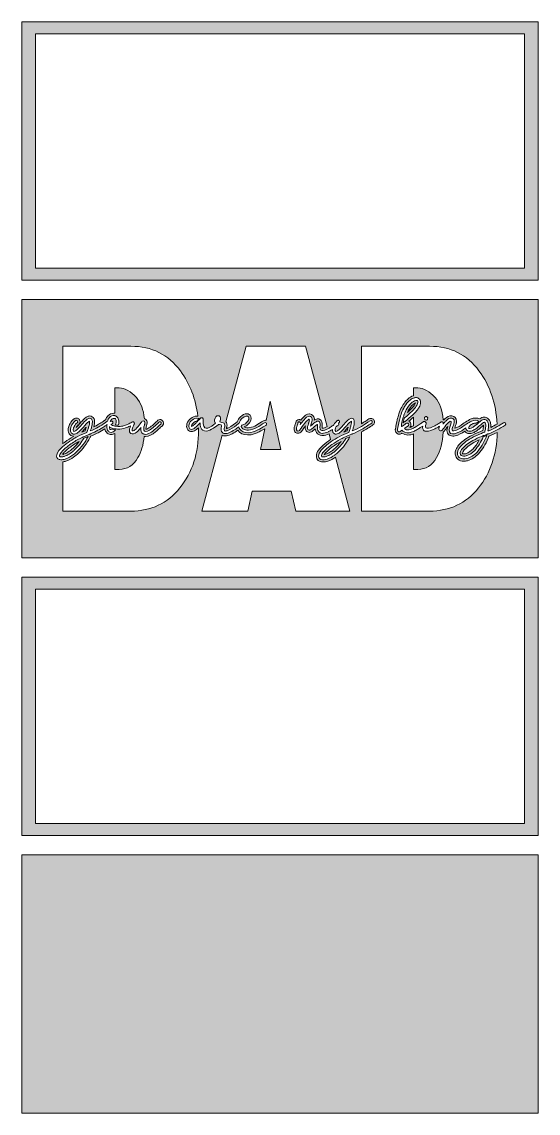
# Model space of a CAD drawing. Extents: x 18 to 982, y -1655 to 380.
import ezdxf

# ---------------------------------------------------------------- set-up
doc = ezdxf.new("R2010")
doc.units = 0
doc.header["$MEASUREMENT"] = 0
doc.layers.add('Layer 1', color=7, linetype='Continuous')

# ---------------------------------------------------------------- blocks, each defined once
blk = doc.blocks.new('block 2')
at = {"layer": 'Layer 1', "true_color": 0xf2b571}
h = blk.add_hatch(color=31, dxfattribs=at)
h.dxf.hatch_style = 2
h.paths.add_polyline_path([(981.9, 380.1), (18.1, 380.1), (18.1, -101.8), (981.9, -101.8)])
h.paths.add_polyline_path([(956.2, 357.4), (956.2, -79.1), (43.8, -79.1), (43.8, 357.4)])
h = blk.add_hatch(color=31, dxfattribs=at)
h.dxf.hatch_style = 2
h.paths.add_polyline_path([(18.1, -137.6), (18.1, -619.5), (981.9, -619.5), (981.9, -137.6)])
edge = h.paths.add_edge_path()
edge.add_spline(control_points=[(920.2, -371.8), (915.4, -375.2), (910.7, -378), (905.4, -380.8), (900.7, -383.2), (895.6, -385.5), (889.5, -388), (889.4, -388), (889.4, -388), (889.3, -388), (889.3, -388), (889.2, -388.1), (889.2, -388.1), (889.2, -388.1), (889.2, -388.1), (889.2, -388.1), (889, -388.2), (888.8, -388.2), (888.6, -388.3), (888.5, -388.4), (888.3, -388.4), (888.2, -388.5), (887.6, -388.7), (887.1, -388.9), (886.5, -389.1), (886.5, -389.1), (886.5, -389.1), (886.5, -389.1), (886.5, -389.1), (886.5, -389.1), (886.5, -389.1), (884.3, -390), (881.6, -390.9), (880, -391.5), (880, -391.5), (880, -391.5), (880, -391.5), (879.6, -391.6), (879.3, -391.8), (878.8, -392), (878.8, -392), (878.8, -392), (878.8, -392), (878.8, -392), (878.8, -392), (878.8, -392), (878, -392.3), (877.3, -392.6), (876.5, -392.9), (870.9, -395.2), (865.3, -397.8), (859.9, -400.8), (855.8, -403), (851.8, -405.6), (848.1, -408.4), (843.9, -411.7), (838.9, -416.4), (837.1, -421.4), (836.2, -423.7), (835.8, -426.6), (837.9, -428.3), (840.3, -430.3), (844.4, -430), (847.2, -429.3), (853.3, -427.7), (859, -423.5), (863.4, -419), (870.3, -411.9), (875.4, -402.9), (879.1, -393.9), (879.1, -393.9), (885.9, -391.1), (885.9, -391.1), (885.5, -392.2), (885, -393.3), (884.6, -394.5), (880.6, -404.7), (874.9, -414.8), (867.2, -422.7), (862.2, -427.9), (855.8, -432.5), (848.7, -434.3), (844, -435.5), (838.5, -435.4), (834.7, -432.2), (834.2, -431.8), (833.8, -431.4), (833.4, -430.9), (832.1, -429.4), (831.4, -427.5), (831.2, -425.5), (831, -423.4), (831.4, -421.3), (832.2, -419.3), (834.4, -413.4), (839.8, -408.1), (844.7, -404.3), (848.7, -401.2), (852.8, -398.6), (857.2, -396.2), (862.7, -393.1), (868.5, -390.4), (874.4, -388.1), (876.9, -387), (879.5, -386), (882.1, -385), (882.8, -382.7), (883.3, -380.4), (883.6, -378.1), (883.9, -375.9), (884.1, -373.7), (883.9, -371.4), (883.8, -370.2), (883.6, -368.6), (882.9, -367.5), (882.7, -367), (882.4, -366.6), (881.8, -366.6), (879.6, -366.2), (876.2, -370.1), (874.6, -371.4), (873.6, -372.3), (872.5, -373.2), (871.4, -374.2), (870.9, -374.6), (870.6, -374.9), (870.1, -375.2), (869.9, -375.4), (869.6, -375.7), (869.3, -375.9), (869.1, -376), (869, -376.1), (868.8, -376.2), (866.6, -377.9), (864.2, -379.6), (861.8, -381), (860.7, -381.6), (859.7, -382), (858.7, -382.4), (856, -383.5), (852.8, -384.2), (850.1, -382.6), (849.4, -382.2), (848.9, -381.7), (848.4, -381.1), (848, -380.7), (847.7, -380.3), (847.5, -379.9), (847, -379), (846.8, -378), (846.8, -377.1), (845.6, -378), (844.3, -378.9), (843, -379.8), (838, -383.3), (832.5, -386.5), (825.8, -387.9), (820.3, -389.1), (814.7, -387.7), (816, -379.9), (816.4, -377.2), (817.4, -374.6), (818.3, -372.1), (820.7, -365.1), (820.8, -361.4), (813.8, -367.6), (810.8, -370.5), (808, -374), (805.5, -377.5), (805.3, -377.8), (805.1, -378.1), (804.9, -378.5), (803.8, -379.9), (802.4, -381.7), (801.1, -382.4), (800, -383.2), (798.5, -383.1), (797.4, -381.7), (797, -381.1), (796.7, -380.3), (796.7, -379.6), (796.6, -379.2), (796.6, -378.9), (796.7, -378.5), (796.8, -377.1), (797.2, -375.6), (797.7, -374.1), (796.2, -375.1), (794.5, -376), (792.7, -377), (791.5, -377.6), (790.3, -378.2), (789.1, -378.8), (788, -379.3), (786.9, -379.8), (785.8, -380.3), (779.9, -382.8), (773.9, -384.4), (770.1, -383), (768.3, -382.3), (766.9, -380.9), (766.4, -378.6), (766.1, -377.3), (766, -375.6), (766.3, -373.6), (764.8, -374.6), (763.4, -375.6), (761.9, -376.6), (759.9, -377.9), (757.9, -379.1), (755.8, -380.3), (753.7, -381.5), (751.4, -382.7), (748.9, -383.8), (743.9, -386), (738.4, -387.3), (733.1, -385.1), (731.4, -384.4), (729.7, -383.4), (728.1, -381.9), (727.4, -381.2), (727, -381.8), (726.2, -382.4), (724.5, -383.6), (723.3, -385.7), (720.9, -384.2), (720.1, -383.6), (719.5, -382.7), (719.4, -381.7), (719.3, -381.5), (719.4, -381.3), (719.4, -381.1), (719.4, -380.7), (719.4, -380.4), (719.4, -380.1), (720.4, -374.3), (721.5, -368.6), (722.9, -362.9), (723.8, -359.3), (724.8, -355.7), (726, -352.2), (727.4, -348.1), (728.9, -344.1), (730.9, -340.4), (731.6, -339.1), (732.3, -337.8), (733.1, -336.6), (735.4, -332.9), (738.1, -329.4), (741.2, -326.6), (743.4, -324.6), (746, -322.7), (748.9, -321.6), (749.7, -321.3), (750.6, -321), (751.4, -320.9), (753.7, -320.4), (756.4, -320.5), (758.8, -322.2), (761.2, -323.9), (762.2, -326.6), (762.3, -329.2), (762.4, -332.5), (761.1, -335.8), (759.7, -338.4), (758.6, -340.4), (757.4, -342.1), (756.1, -343.9), (754.5, -346), (752.7, -347.9), (750.8, -349.9), (750.2, -350.5), (749.6, -351.1), (748.9, -351.7), (748.5, -352.1), (748.1, -352.5), (747.7, -352.8), (743.2, -357.1), (738.3, -361.1), (733.4, -364.9), (733.3, -364.9), (733.2, -365), (733.1, -365.1), (731.9, -366), (730.8, -366.9), (729.6, -367.8), (729.6, -367.8), (731.5, -359.2), (731.5, -359.2), (732, -358.7), (732.6, -358.3), (733.1, -357.9), (736.8, -354.9), (740.4, -351.9), (743.8, -348.7), (744.9, -347.7), (745.8, -346.8), (746.8, -345.7), (747.5, -345), (748.2, -344.3), (748.9, -343.5), (749.9, -342.4), (750.9, -341.3), (751.8, -340.1), (753, -338.6), (754.1, -336.9), (755.1, -335.2), (756.1, -333.3), (757.3, -330.6), (757.2, -328.1), (757.2, -327.6), (757.1, -326.6), (756.6, -326.2), (755.8, -325.7), (754.3, -325.8), (753.5, -326), (751.9, -326.3), (750.4, -327), (748.9, -327.9), (747.5, -328.7), (746.2, -329.8), (745.1, -330.8), (741.2, -334.3), (738.1, -338.9), (735.5, -343.6), (734.6, -345.3), (733.8, -347.1), (733.1, -348.9), (732.3, -350.8), (731.5, -352.8), (730.9, -354.9), (730.4, -356.3), (729.9, -357.8), (729.5, -359.3), (729.5, -359.3), (729.5, -359.4), (729.4, -359.6), (728.9, -361.4), (725.9, -371.6), (726.5, -374.1), (726.4, -375.5), (730.2, -372.7), (733.1, -370.5), (734.6, -369.4), (735.8, -368.5), (736.3, -368.3), (739.5, -366.9), (741.1, -371.1), (739.7, -372.9), (738, -375), (734.8, -376), (733.1, -377.2), (732.9, -377.4), (732.7, -377.6), (732.5, -377.7), (732.7, -378), (732.9, -378.3), (733.1, -378.6), (736.7, -383.1), (743.6, -380.6), (748.9, -377.8), (751.8, -376.3), (754.1, -374.8), (755.2, -374.1), (757.9, -372.5), (760.4, -370.8), (762.9, -368.9), (764.5, -367.8), (766.1, -366.6), (767.7, -365.3), (768.1, -364.9), (768.7, -364.8), (769.4, -364.9), (770.1, -365.1), (770.7, -365.5), (771.2, -366.1), (771.2, -366.1), (771.3, -366.2), (771.3, -366.2), (771.3, -366.2), (771.4, -366.3), (771.4, -366.4), (771.9, -366.7), (772.4, -367.2), (772.6, -367.8), (772.8, -368.5), (772.7, -369.1), (772.5, -369.7), (771.6, -372), (771.2, -373.7), (771.3, -375), (771.5, -376.7), (772.4, -377.6), (773.9, -377.9), (777.3, -378.5), (783.4, -376.1), (789.1, -373.1), (791.1, -372), (793.1, -370.9), (794.9, -369.8), (797.2, -368.3), (799.2, -367), (800.6, -365.9), (801.8, -365.1), (803.6, -365.7), (804.3, -366.9), (804.5, -367.1), (804.5, -367.3), (804.6, -367.6), (804.6, -367.6), (804.6, -367.6), (804.6, -367.6), (804.8, -368.3), (804.9, -368.9), (804.7, -369.5), (804.6, -369.7), (804.6, -369.9), (804.5, -370.1), (804.6, -369.9), (804.7, -369.8), (804.9, -369.6), (806, -368.2), (807.1, -366.9), (808.3, -365.5), (809.1, -364.7), (809.8, -364), (810.6, -363.2), (813.2, -360.8), (816.8, -358.3), (820.5, -358.7), (823.4, -359.1), (825.1, -361.4), (825.1, -364.6), (825.2, -367.8), (823.7, -371.7), (822.7, -374.6), (821, -379.4), (819.7, -383.6), (824.4, -382.6), (831.6, -381.1), (837.4, -377.3), (843.2, -373.3), (846.3, -371.2), (849.5, -368.9), (852.9, -367), (853, -367), (853.1, -366.9), (853.3, -367), (854.5, -366.1), (855.8, -365.3), (857.2, -364.7), (857.5, -364.6), (857.8, -364.4), (858.1, -364.4), (862.3, -362.7), (867.1, -362.3), (871.3, -364.3), (870.2, -365.2), (868.1, -367), (866.4, -368.2), (864.3, -368), (862.2, -368.4), (860.2, -369.2), (859.9, -369.4), (859.5, -369.5), (859.2, -369.7), (858, -370.2), (856.8, -370.9), (855.8, -371.7), (854.7, -372.6), (853.6, -373.7), (852.8, -374.8), (852.4, -375.5), (851.7, -376.8), (852.1, -377.6), (852.2, -377.8), (852.3, -378), (852.5, -378.1), (852.5, -378.1), (852.5, -378.1), (852.5, -378.1), (853.4, -378.7), (855.6, -378), (856.5, -377.6), (857.4, -377.3), (858.3, -376.8), (859.1, -376.4), (861, -375.4), (862.8, -374.1), (864.5, -372.8), (864.5, -372.8), (864.5, -372.8), (864.5, -372.8), (864.5, -372.8), (864.7, -372.6), (865.1, -372.3), (865.2, -372.2), (865.4, -372.1), (865.5, -372), (865.7, -371.9), (865.9, -371.7), (866.1, -371.6), (866.3, -371.4), (866.5, -371.3), (866.7, -371.1), (867.1, -370.8), (867.5, -370.5), (867.9, -370.2), (868, -370.1), (868.1, -370), (868.1, -369.9), (870.2, -368.2), (872.7, -366.2), (874.3, -364.6), (874.3, -364.6), (874.2, -364.5), (874.2, -364.5), (874.4, -364.4), (874.6, -364.3), (874.8, -364.1), (876.9, -362.3), (879.4, -361), (882.3, -361.4), (884.6, -361.8), (886.3, -363.1), (887.4, -365.1), (888.5, -367), (888.9, -369.2), (889.1, -371.3), (889.3, -373.9), (889.2, -376.5), (888.8, -379), (888.6, -380.3), (888.4, -381.6), (888.1, -382.9), (888.6, -382.7), (889.1, -382.5), (889.6, -382.3), (895.4, -380), (900.5, -377.5), (905.3, -374.8), (909.3, -372.5), (913.1, -370.2), (917.1, -367.5), (918.2, -366.7), (919.8, -367.1), (920.6, -368.1), (920.6, -368.1), (920.6, -368.2), (920.6, -368.2), (921.5, -369.3), (921.4, -370.9), (920.2, -371.8)], knot_values=[0, 0, 0, 0, 1, 1, 1, 2, 2, 2, 3, 3, 3, 4, 4, 4, 5, 5, 5, 6, 6, 6, 7, 7, 7, 8, 8, 8, 9, 9, 9, 10, 10, 10, 11, 11, 11, 12, 12, 12, 13, 13, 13, 14, 14, 14, 15, 15, 15, 16, 16, 16, 17, 17, 17, 18, 18, 18, 19, 19, 19, 20, 20, 20, 21, 21, 21, 22, 22, 22, 23, 23, 23, 24, 24, 24, 25, 25, 25, 26, 26, 26, 27, 27, 27, 28, 28, 28, 29, 29, 29, 30, 30, 30, 31, 31, 31, 32, 32, 32, 33, 33, 33, 34, 34, 34, 35, 35, 35, 36, 36, 36, 37, 37, 37, 38, 38, 38, 39, 39, 39, 40, 40, 40, 41, 41, 41, 42, 42, 42, 43, 43, 43, 44, 44, 44, 45, 45, 45, 46, 46, 46, 47, 47, 47, 48, 48, 48, 49, 49, 49, 50, 50, 50, 51, 51, 51, 52, 52, 52, 53, 53, 53, 54, 54, 54, 55, 55, 55, 56, 56, 56, 57, 57, 57, 58, 58, 58, 59, 59, 59, 60, 60, 60, 61, 61, 61, 62, 62, 62, 63, 63, 63, 64, 64, 64, 65, 65, 65, 66, 66, 66, 67, 67, 67, 68, 68, 68, 69, 69, 69, 70, 70, 70, 71, 71, 71, 72, 72, 72, 73, 73, 73, 74, 74, 74, 75, 75, 75, 76, 76, 76, 77, 77, 77, 78, 78, 78, 79, 79, 79, 80, 80, 80, 81, 81, 81, 82, 82, 82, 83, 83, 83, 84, 84, 84, 85, 85, 85, 86, 86, 86, 87, 87, 87, 88, 88, 88, 89, 89, 89, 90, 90, 90, 91, 91, 91, 92, 92, 92, 93, 93, 93, 94, 94, 94, 95, 95, 95, 96, 96, 96, 97, 97, 97, 98, 98, 98, 99, 99, 99, 100, 100, 100, 101, 101, 101, 102, 102, 102, 103, 103, 103, 104, 104, 104, 105, 105, 105, 106, 106, 106, 107, 107, 107, 108, 108, 108, 109, 109, 109, 110, 110, 110, 111, 111, 111, 112, 112, 112, 113, 113, 113, 114, 114, 114, 115, 115, 115, 116, 116, 116, 117, 117, 117, 118, 118, 118, 119, 119, 119, 120, 120, 120, 121, 121, 121, 122, 122, 122, 123, 123, 123, 124, 124, 124, 125, 125, 125, 126, 126, 126, 127, 127, 127, 128, 128, 128, 129, 129, 129, 130, 130, 130, 131, 131, 131, 132, 132, 132, 133, 133, 133, 134, 134, 134, 135, 135, 135, 136, 136, 136, 137, 137, 137, 138, 138, 138, 139, 139, 139, 140, 140, 140, 141, 141, 141, 142, 142, 142, 143, 143, 143, 144, 144, 144, 145, 145, 145, 146, 146, 146, 147, 147, 147, 148, 148, 148, 149, 149, 149, 150, 150, 150, 151, 151, 151, 152, 152, 152, 153, 153, 153, 154, 154, 154, 155, 155, 155, 156, 156, 156, 157, 157, 157, 158, 158, 158, 159, 159, 159, 160, 160, 160, 161, 161, 161, 162, 162, 162, 163, 163, 163, 164, 164, 164, 165, 165, 165, 166, 166, 166, 167, 167, 167, 168, 168, 168, 169, 169, 169, 170, 170, 170, 171, 171, 171, 172, 172, 172, 173, 173, 173, 174, 174, 174, 175, 175, 175, 176, 176, 176, 177, 177, 177, 178, 178, 178, 179, 179, 179, 180, 180, 180, 181, 181, 181, 182, 182, 182, 183, 183, 183, 184, 184, 184, 184], degree=3, periodic=1)
edge = h.paths.add_edge_path()
edge.add_spline(control_points=[(872, -399.4), (868.6, -406), (864.8, -411.6), (860.4, -416.1), (857.1, -419.4), (851.9, -423.8), (846.1, -425.2), (845.1, -425.5), (844, -425.6), (843.1, -425.6), (842.2, -425.6), (841.6, -425.5), (841.2, -425.4), (840.9, -425.3), (840.6, -425.1), (840.6, -425.1), (840.5, -425), (840.4, -424.2), (841, -422.8), (841.8, -420.6), (844.2, -416.8), (850.7, -411.7), (853.9, -409.2), (857.6, -406.8), (861.9, -404.4), (865, -402.7), (868.3, -401.1), (872, -399.4)], knot_values=[0, 0, 0, 0, 1, 1, 1, 2, 2, 2, 3, 3, 3, 4, 4, 4, 5, 5, 5, 6, 6, 6, 7, 7, 7, 8, 8, 8, 9, 9, 9, 9], degree=3, periodic=1)
edge = h.paths.add_edge_path()
edge.add_spline(control_points=[(775.6, -360.3), (775.6, -360.3), (775.1, -361.3), (775.1, -361.3), (774.8, -362), (774.3, -362.4), (773.6, -362.6), (773, -362.8), (772.3, -362.7), (771.6, -362.2), (771.6, -362.2), (771.2, -362), (771.2, -362), (770.8, -361.7), (770.4, -361.3), (770.1, -360.8), (769.6, -359.9), (769.5, -358.8), (769.9, -357.9), (769.9, -357.9), (770.3, -356.9), (770.3, -356.9), (771, -355.6), (772.6, -355.1), (773.9, -356), (773.9, -356), (774.3, -356.3), (774.3, -356.3), (775.6, -357.1), (776.2, -358.9), (775.6, -360.3)], knot_values=[0, 0, 0, 0, 1, 1, 1, 2, 2, 2, 3, 3, 3, 4, 4, 4, 5, 5, 5, 6, 6, 6, 7, 7, 7, 8, 8, 8, 9, 9, 9, 10, 10, 10, 10], degree=3, periodic=1)
edge = h.paths.add_edge_path()
edge.add_spline(control_points=[(743.6, -367.8), (742.9, -366.3), (741.8, -365.2), (740.5, -364.6), (743.6, -362.1), (746.4, -359.7), (748.9, -357.4), (748.9, -357.4), (748.9, -373.1), (748.9, -373.1), (747, -374.2), (744.6, -375.4), (742.3, -376.2), (742.6, -375.9), (742.8, -375.7), (743, -375.4), (744.6, -373.4), (744.8, -370.4), (743.6, -367.8)], knot_values=[0, 0, 0, 0, 1, 1, 1, 2, 2, 2, 3, 3, 3, 4, 4, 4, 5, 5, 5, 6, 6, 6, 6], degree=3, periodic=1)
edge = h.paths.add_edge_path()
edge.add_spline(control_points=[(737.8, -348.5), (738.2, -347.5), (738.7, -346.5), (739.2, -345.6), (741.8, -340.7), (744.7, -336.7), (747.9, -333.9), (748.2, -333.5), (748.6, -333.2), (748.9, -333), (750.4, -331.8), (751.6, -331), (752.6, -330.6), (752.4, -331.3), (752, -332.1), (751.4, -333.1), (750.6, -334.6), (749.8, -335.8), (748.9, -337), (748.9, -337), (748.5, -337.5), (748.5, -337.5), (747.2, -339.3), (745.6, -341.1), (743.8, -342.9), (742.8, -343.9), (741.9, -344.8), (741, -345.6), (739.9, -346.6), (738.9, -347.6), (737.8, -348.5)], knot_values=[0, 0, 0, 0, 1, 1, 1, 2, 2, 2, 3, 3, 3, 4, 4, 4, 5, 5, 5, 6, 6, 6, 7, 7, 7, 8, 8, 8, 9, 9, 9, 10, 10, 10, 10], degree=3, periodic=1)
edge = h.paths.add_edge_path()
edge.add_spline(control_points=[(633.7, -389), (633.7, -389), (632.3, -389.6), (632.3, -389.6), (632.3, -389.6), (624.9, -392.7), (624.9, -392.7), (624.9, -392.7), (619.4, -395.1), (619.4, -395.1), (619.4, -395.1), (619.4, -395.1), (619.4, -395.1), (617.1, -396.1), (614.9, -397.2), (612.7, -398.4), (607.3, -401.2), (602, -404.5), (597, -408.1), (597, -408.1), (596.9, -408.1), (596.9, -408.2), (595.6, -409.1), (594.4, -410), (593.1, -410.9), (590.7, -412.8), (588.4, -414.6), (586.3, -416.6), (584.5, -418.2), (582.9, -419.9), (581.4, -421.6), (579.9, -423.4), (577.8, -426.2), (577.3, -428.6), (577, -429.7), (577.1, -430.6), (578.3, -431), (580.5, -431.8), (584.1, -431), (586.3, -430.3), (589.5, -429.3), (592.5, -427.7), (595.3, -426), (597.2, -424.8), (598.9, -423.6), (600.7, -422.3), (600.7, -422.2), (600.8, -422.2), (600.8, -422.2), (602.5, -420.9), (604.1, -419.5), (605.6, -418.1), (612.3, -411.9), (618, -404.7), (622.6, -396.8), (622.6, -396.8), (622.6, -396.8), (622.6, -396.8), (622.6, -396.8), (630.4, -393.6), (630.4, -393.6), (624.9, -404.1), (617.9, -413.9), (609.2, -421.9), (607, -423.9), (604.7, -425.8), (602.3, -427.6), (602.2, -427.6), (602.2, -427.7), (602.1, -427.7), (597.7, -430.9), (592.9, -433.6), (587.9, -435.2), (584.5, -436.3), (580, -437.2), (576.5, -435.9), (572.8, -434.5), (571.4, -431.2), (572.2, -427.4), (573.9, -419.9), (584, -411.4), (589.9, -406.8), (591.8, -405.4), (593.6, -404.1), (595.4, -402.8), (595.5, -402.8), (595.5, -402.8), (595.6, -402.7), (600.3, -399.4), (605.3, -396.4), (610.4, -393.7), (616.2, -390.7), (622.2, -388), (628.3, -385.5), (629.2, -383.2), (630.1, -380.9), (630.8, -378.6), (631.4, -376.6), (632.1, -374.6), (632.5, -372.7), (632.9, -370.9), (633.3, -369.2), (633.4, -367.5), (633.5, -366.8), (633.6, -365.3), (633.4, -364.4), (630.9, -365.5), (626.9, -370.1), (625.1, -372), (624.6, -372.6), (624.1, -373.2), (623.5, -373.8), (622.8, -374.6), (622.1, -375.5), (621.3, -376.4), (619.6, -378.3), (617.8, -380.3), (615.9, -382.2), (614.2, -383.9), (612.4, -385.6), (610.4, -386.8), (608.2, -388.2), (605.7, -389.3), (603.1, -388.7), (601.4, -388.2), (600, -387.1), (599.1, -385.6), (598.9, -385.4), (598.8, -385.2), (598.7, -385), (598.6, -384.9), (598.5, -384.7), (598.5, -384.5), (597.9, -383.1), (597.7, -381.6), (597.8, -380), (596.4, -380.9), (595.1, -381.7), (593.7, -382.5), (592.6, -383.1), (591.6, -383.6), (590.6, -384.1), (590.5, -384.2), (590.5, -384.2), (590.4, -384.2), (586.2, -386.2), (582, -387.6), (578.4, -387.3), (575.8, -387.1), (573.3, -386.1), (571.6, -383.4), (571.3, -382.9), (571, -382.3), (570.8, -381.7), (569.7, -378.8), (569.8, -375.5), (569.9, -372.5), (570, -369.6), (568.9, -370.8), (566.1, -373), (564.4, -374.4), (562.7, -375.9), (561.1, -377.5), (559.7, -378.7), (558.2, -380), (556.6, -380.8), (555.2, -381.6), (553.4, -381.7), (552.2, -380), (551, -378.5), (551.3, -376.4), (551.6, -374.7), (552, -372.9), (552.6, -371.1), (553.1, -369.4), (553.3, -368.8), (553.4, -368.2), (553.6, -367.6), (556.7, -357.3), (553.3, -360.5), (548.4, -365.9), (545.1, -369.6), (542.2, -373.7), (539.4, -377.7), (538.2, -379.3), (536.6, -381.7), (535, -382.6), (534, -383.2), (532.8, -383.3), (531.8, -382.4), (530.8, -381.6), (530.5, -380.4), (530.5, -379.2), (530.5, -377.6), (531.1, -375.8), (531.5, -374.3), (531.5, -374.3), (531.9, -373.3), (531.9, -373.3), (532.1, -372.7), (532.2, -372.1), (532.5, -371.4), (532.9, -370.3), (533.3, -368.9), (533.4, -367.6), (533.6, -366.3), (534.7, -365.5), (535.9, -365.8), (535.9, -365.8), (536.3, -365.9), (536.3, -365.9), (536.8, -366.1), (537.3, -366.5), (537.7, -367.1), (538, -367.6), (538.2, -368.3), (538.1, -368.9), (538, -369.6), (537.9, -370.2), (537.8, -370.8), (540.1, -367.7), (542.3, -364.7), (544.9, -361.9), (547.4, -359), (551.5, -355), (555.4, -355.2), (558.1, -355.4), (559.8, -357.7), (559.9, -360.6), (560, -363.6), (558.9, -367.1), (558.1, -369.8), (558, -370.4), (557.8, -371), (557.6, -371.6), (557.4, -372.4), (557.2, -373.1), (556.9, -373.9), (557.3, -373.6), (557.6, -373.3), (557.8, -373.1), (559.6, -371.5), (561.3, -369.9), (563.2, -368.4), (564.5, -367.3), (565.8, -366.4), (567.2, -365.6), (569.1, -364.5), (571.7, -363.6), (573.6, -366.1), (575, -368), (574.8, -371.1), (574.7, -373.4), (574.6, -375.3), (574.4, -378.2), (575.1, -380), (575.2, -380.2), (575.3, -380.4), (575.4, -380.6), (576, -381.6), (577.2, -381.8), (578.2, -381.9), (581.4, -382.1), (585.2, -380.8), (589, -378.9), (589, -378.8), (589.1, -378.8), (589.1, -378.8), (590.9, -377.9), (592.6, -376.8), (594.3, -375.7), (596.6, -374.3), (598.7, -372.7), (600.6, -371.3), (602.2, -368.4), (604.6, -365.3), (607, -363.6), (607.3, -363.5), (607.4, -363.4), (607.7, -363.3), (607.9, -363.1), (608.2, -363.1), (608.5, -363), (608.9, -362.9), (609.3, -363), (609.6, -363.1), (610.3, -363.3), (610.8, -363.7), (611.1, -364.4), (611.1, -364.4), (611.2, -364.4), (611.2, -364.4), (611.2, -364.5), (611.2, -364.5), (611.2, -364.6), (611.8, -365.8), (611.3, -367.2), (610.1, -367.9), (610, -367.9), (610, -367.9), (609.9, -368), (609.6, -368.2), (609.4, -368.3), (609.2, -368.5), (609.8, -369.6), (609.8, -371), (608.9, -371.8), (607.6, -372.8), (606.1, -374), (604.4, -375.3), (603.8, -376.7), (603.3, -378.1), (603, -379.6), (603, -380.2), (602.9, -380.9), (603, -381.5), (603, -381.9), (603.1, -382.3), (603.3, -382.6), (603.3, -382.6), (603.4, -382.7), (603.4, -382.8), (603.6, -383.1), (604, -383.5), (604.4, -383.7), (605.3, -383.9), (606.8, -383), (607.5, -382.5), (609.3, -381.4), (610.8, -380), (612.3, -378.5), (614, -376.7), (615.8, -374.8), (617.4, -372.9), (618.2, -372.1), (618.9, -371.2), (619.6, -370.4), (620.2, -369.8), (620.7, -369.2), (621.2, -368.6), (623.8, -365.6), (628.3, -360.7), (632, -359.4), (634.5, -358.5), (636.9, -359.3), (638, -361.8), (638.8, -363.6), (638.8, -366), (638.6, -368), (638.4, -369.9), (638, -371.9), (637.6, -373.8), (637, -376), (636.4, -378.1), (635.8, -380.2), (635.5, -381.1), (635.2, -382), (634.9, -382.9), (641.7, -380.2), (646.9, -377.4), (651.9, -374.4), (652, -374.3), (652.1, -374.3), (652.1, -374.3), (657.2, -371.2), (662.1, -367.8), (668.3, -363.8), (669.5, -363.1), (671.1, -363.4), (671.8, -364.6), (671.8, -364.6), (671.9, -364.7), (671.9, -364.7), (672.6, -365.9), (672.3, -367.5), (671.1, -368.2), (664, -372.8), (658.1, -376.5), (652.1, -380), (652.1, -380), (652, -380), (651.9, -380.1), (647, -382.9), (642, -385.4), (636.1, -388), (635.3, -388.3), (634.6, -388.6), (633.8, -388.9), (633.8, -388.9), (633.7, -389), (633.7, -389)], knot_values=[0, 0, 0, 0, 1, 1, 1, 2, 2, 2, 3, 3, 3, 4, 4, 4, 5, 5, 5, 6, 6, 6, 7, 7, 7, 8, 8, 8, 9, 9, 9, 10, 10, 10, 11, 11, 11, 12, 12, 12, 13, 13, 13, 14, 14, 14, 15, 15, 15, 16, 16, 16, 17, 17, 17, 18, 18, 18, 19, 19, 19, 20, 20, 20, 21, 21, 21, 22, 22, 22, 23, 23, 23, 24, 24, 24, 25, 25, 25, 26, 26, 26, 27, 27, 27, 28, 28, 28, 29, 29, 29, 30, 30, 30, 31, 31, 31, 32, 32, 32, 33, 33, 33, 34, 34, 34, 35, 35, 35, 36, 36, 36, 37, 37, 37, 38, 38, 38, 39, 39, 39, 40, 40, 40, 41, 41, 41, 42, 42, 42, 43, 43, 43, 44, 44, 44, 45, 45, 45, 46, 46, 46, 47, 47, 47, 48, 48, 48, 49, 49, 49, 50, 50, 50, 51, 51, 51, 52, 52, 52, 53, 53, 53, 54, 54, 54, 55, 55, 55, 56, 56, 56, 57, 57, 57, 58, 58, 58, 59, 59, 59, 60, 60, 60, 61, 61, 61, 62, 62, 62, 63, 63, 63, 64, 64, 64, 65, 65, 65, 66, 66, 66, 67, 67, 67, 68, 68, 68, 69, 69, 69, 70, 70, 70, 71, 71, 71, 72, 72, 72, 73, 73, 73, 74, 74, 74, 75, 75, 75, 76, 76, 76, 77, 77, 77, 78, 78, 78, 79, 79, 79, 80, 80, 80, 81, 81, 81, 82, 82, 82, 83, 83, 83, 84, 84, 84, 85, 85, 85, 86, 86, 86, 87, 87, 87, 88, 88, 88, 89, 89, 89, 90, 90, 90, 91, 91, 91, 92, 92, 92, 93, 93, 93, 94, 94, 94, 95, 95, 95, 96, 96, 96, 97, 97, 97, 98, 98, 98, 99, 99, 99, 100, 100, 100, 101, 101, 101, 102, 102, 102, 103, 103, 103, 104, 104, 104, 105, 105, 105, 106, 106, 106, 107, 107, 107, 108, 108, 108, 109, 109, 109, 110, 110, 110, 111, 111, 111, 112, 112, 112, 113, 113, 113, 114, 114, 114, 115, 115, 115, 116, 116, 116, 117, 117, 117, 118, 118, 118, 119, 119, 119, 120, 120, 120, 121, 121, 121, 122, 122, 122, 123, 123, 123, 124, 124, 124, 125, 125, 125, 126, 126, 126, 127, 127, 127, 128, 128, 128, 129, 129, 129, 130, 130, 130, 130], degree=3, periodic=1)
edge = h.paths.add_edge_path()
edge.add_spline(control_points=[(599.5, -417.9), (597.4, -419.6), (595.3, -421.1), (593.2, -422.4), (590.1, -424.3), (587.5, -425.5), (585, -426.3), (584.2, -426.6), (583.3, -426.8), (582.6, -426.9), (583.1, -426.2), (583.8, -425.3), (584.6, -424.3), (585.8, -422.9), (587.3, -421.4), (589.1, -419.7), (591, -418), (593.1, -416.2), (595.7, -414.2), (596.4, -413.6), (597.2, -413.1), (598, -412.5), (598.1, -412.4), (598.1, -412.4), (598.2, -412.4), (603.2, -408.7), (608.5, -405.4), (614, -402.4), (610.5, -407.1), (606.8, -411.3), (602.8, -415), (601.8, -416), (600.7, -416.9), (599.6, -417.8), (599.6, -417.8), (599.5, -417.9), (599.5, -417.9)], knot_values=[0, 0, 0, 0, 1, 1, 1, 2, 2, 2, 3, 3, 3, 4, 4, 4, 5, 5, 5, 6, 6, 6, 7, 7, 7, 8, 8, 8, 9, 9, 9, 10, 10, 10, 11, 11, 11, 12, 12, 12, 12], degree=3, periodic=1)
edge = h.paths.add_edge_path()
edge.add_spline(control_points=[(619.1, -384.9), (620.7, -383.3), (622.4, -381.5), (624.5, -379.1), (624.9, -378.7), (625.2, -378.3), (625.5, -377.9), (625.9, -377.4), (626.3, -377), (626.7, -376.6), (626.9, -376.3), (627.1, -376.1), (627.3, -375.8), (627.2, -376.3), (627, -376.9), (626.9, -377.3), (626.4, -378.9), (625.8, -380.5), (625.1, -382.4), (623, -383.2), (621, -384.1), (619.1, -384.9)], knot_values=[0, 0, 0, 0, 1, 1, 1, 2, 2, 2, 3, 3, 3, 4, 4, 4, 5, 5, 5, 6, 6, 6, 7, 7, 7, 7], degree=3, periodic=1)
edge = h.paths.add_edge_path()
edge.add_spline(control_points=[(399.8, -382.9), (400.6, -382.7), (401.6, -382.4), (402.6, -382.1), (407.5, -380.2), (413.9, -375.9), (418.7, -372.2), (420.7, -370.7), (422.4, -369.2), (423.6, -368.1), (424.2, -366.2), (425.1, -364.3), (426.5, -362.5), (427.2, -361.6), (428, -360.7), (428.9, -359.8), (440.8, -348.3), (446.8, -359.4), (437.1, -367.9), (436, -368.9), (434.8, -369.7), (433.6, -370.3), (431.6, -371.4), (429.5, -371.9), (428, -372.1), (427.5, -373.9), (427.7, -375.3), (428.5, -376.6), (429, -377.3), (429.8, -378.1), (430.9, -378.8), (433.8, -380.8), (437.7, -381.3), (440.9, -381.1), (452.3, -380.7), (461.4, -373.6), (471.3, -367.4), (472.1, -366.8), (472.9, -366.9), (473.6, -367.4), (475, -368.3), (475.9, -370.7), (474.4, -371.9), (473.8, -372.3), (473.1, -372.7), (472.5, -373.1), (462.6, -379.4), (453.2, -385.2), (441.6, -386.1), (433.4, -386.7), (427.6, -383.7), (424.8, -379.2), (424, -378), (423.5, -376.7), (423.2, -375.3), (422, -376.1), (420.8, -376.9), (419.5, -377.8), (413.9, -381.7), (407, -386), (401.1, -387.4), (398.2, -388), (395.5, -388), (393.4, -386.7), (393.3, -386.7), (393.3, -386.6), (393.2, -386.6), (392.2, -385.9), (391.4, -385), (390.9, -383.9), (389.5, -381), (390, -377.4), (390.9, -374.4), (391.1, -373.5), (391.4, -372.1), (390, -371.7), (389.9, -371.6), (389.8, -371.6), (389.6, -371.6), (387.5, -371.2), (386.2, -370.9), (385.2, -370.7), (384.8, -371.1), (384.4, -371.5), (383.9, -371.9), (383.2, -372.5), (382.3, -373.2), (381.3, -374), (374.9, -378.8), (363.2, -386), (356.2, -381.6), (353.6, -380), (351.7, -376.8), (351, -371.4), (350.8, -370.2), (350.7, -369), (350.7, -367.8), (349.7, -368.8), (348.8, -369.8), (347.8, -370.8), (347.6, -371), (347.3, -371.3), (347, -371.6), (345.9, -372.8), (344.7, -374), (343.4, -375.2), (342.3, -376.1), (341.2, -377.1), (340, -378), (338.1, -379.2), (335.4, -380.5), (333, -379.5), (331.4, -378.8), (330.4, -377.2), (330, -375.3), (329.7, -373.8), (330, -372.2), (330.4, -370.8), (331.4, -367.4), (333.5, -364.5), (336, -362.5), (338.9, -360.1), (343.2, -358.7), (347, -359.4), (347.2, -359.5), (347.5, -359.5), (347.6, -359.6), (348.1, -359.7), (348.5, -360), (348.9, -360.4), (348.9, -360.4), (348.7, -360.4), (348.7, -360.4), (348.7, -360.4), (344.5, -364.6), (344.5, -364.6), (344.5, -364.6), (344.6, -364.7), (344.6, -364.7), (342.6, -364.9), (340.6, -365.8), (339.2, -366.9), (337.3, -368.3), (335.7, -370.5), (334.9, -373), (334.8, -373.4), (334.7, -373.9), (334.6, -374.4), (335.5, -374.3), (336.8, -373.5), (337.2, -373.2), (338.3, -372.5), (339.3, -371.6), (340.2, -370.8), (341.4, -369.7), (342.6, -368.6), (343.7, -367.4), (344.2, -366.9), (344.7, -366.3), (345.2, -365.8), (345.2, -365.8), (347.4, -363.5), (347.4, -363.5), (347.4, -363.5), (349.5, -361.2), (349.5, -361.2), (349.5, -361.2), (350.8, -359.9), (350.8, -359.9), (351.8, -359), (353, -357.9), (354.6, -358.4), (354.8, -358.4), (355, -358.5), (355.1, -358.6), (356.6, -359.3), (356.9, -360.8), (356.8, -362.2), (354.5, -384.7), (366.9, -378.3), (376.5, -371), (377.6, -370.1), (378.7, -369.2), (379.7, -368.4), (379.5, -368.2), (379.3, -368), (379.2, -367.8), (379.1, -367.8), (379.1, -367.8), (379.1, -367.7), (378.4, -366.8), (378, -365.7), (377.8, -364.5), (377.7, -363.8), (377.7, -363.1), (377.8, -362.4), (379.1, -351.4), (390.6, -352.2), (389.1, -361.7), (388.9, -362.9), (388.5, -364.3), (387.8, -365.8), (387.8, -365.8), (387.7, -366.1), (387.7, -366.1), (388.4, -366.3), (389.9, -366.5), (391.5, -366.8), (393.1, -367.2), (394.7, -367.6), (395.5, -368.3), (396.3, -369.1), (397, -370.3), (397, -372.4), (397, -372.9), (396.9, -373.4), (396.8, -374), (396.3, -375.3), (396.1, -376.7), (395.8, -378.1), (395.3, -381.4), (396.1, -383.7), (399.8, -382.9)], knot_values=[0, 0, 0, 0, 1, 1, 1, 2, 2, 2, 3, 3, 3, 4, 4, 4, 5, 5, 5, 6, 6, 6, 7, 7, 7, 8, 8, 8, 9, 9, 9, 10, 10, 10, 11, 11, 11, 12, 12, 12, 13, 13, 13, 14, 14, 14, 15, 15, 15, 16, 16, 16, 17, 17, 17, 18, 18, 18, 19, 19, 19, 20, 20, 20, 21, 21, 21, 22, 22, 22, 23, 23, 23, 24, 24, 24, 25, 25, 25, 26, 26, 26, 27, 27, 27, 28, 28, 28, 29, 29, 29, 30, 30, 30, 31, 31, 31, 32, 32, 32, 33, 33, 33, 34, 34, 34, 35, 35, 35, 36, 36, 36, 37, 37, 37, 38, 38, 38, 39, 39, 39, 40, 40, 40, 41, 41, 41, 42, 42, 42, 43, 43, 43, 44, 44, 44, 45, 45, 45, 46, 46, 46, 47, 47, 47, 48, 48, 48, 49, 49, 49, 50, 50, 50, 51, 51, 51, 52, 52, 52, 53, 53, 53, 54, 54, 54, 55, 55, 55, 56, 56, 56, 57, 57, 57, 58, 58, 58, 59, 59, 59, 60, 60, 60, 61, 61, 61, 62, 62, 62, 63, 63, 63, 64, 64, 64, 65, 65, 65, 66, 66, 66, 67, 67, 67, 68, 68, 68, 69, 69, 69, 70, 70, 70, 71, 71, 71, 72, 72, 72, 73, 73, 73, 74, 74, 74, 74], degree=3, periodic=1)
edge = h.paths.add_edge_path()
edge.add_spline(control_points=[(87.6, -435.9), (83.9, -434.5), (82.5, -431.2), (83.3, -427.4), (84.5, -422.3), (89.6, -416.6), (94.6, -412.1), (96.9, -410.1), (99.2, -408.2), (101.1, -406.8), (105.5, -403.5), (110, -400.4), (114.8, -397.5), (117, -396.2), (119.2, -394.9), (121.5, -393.7), (127.4, -390.7), (133.3, -388), (139.5, -385.5), (140.4, -383.2), (141.2, -380.9), (141.9, -378.6), (142.6, -376.7), (143.2, -374.6), (143.6, -372.7), (144, -370.9), (144.4, -369.2), (144.5, -367.5), (144.6, -366.8), (144.7, -365.3), (144.5, -364.4), (142, -365.5), (138, -370.1), (136.2, -372), (135.7, -372.6), (135.2, -373.2), (134.6, -373.8), (134, -374.6), (133.2, -375.5), (132.5, -376.4), (130.7, -378.3), (128.9, -380.3), (127, -382.2), (125.3, -383.9), (123.5, -385.6), (121.5, -386.8), (119.5, -388.2), (117.2, -389.2), (114.8, -388.8), (114.6, -388.8), (114.4, -388.7), (114.2, -388.7), (112.5, -388.3), (111.1, -387.1), (110.2, -385.6), (110, -385.4), (110, -385.2), (109.8, -385), (108.8, -383.2), (108.7, -380.9), (109, -378.9), (109.4, -376.7), (110, -374.7), (111, -372.8), (111.9, -370.9), (113.2, -368.7), (114.8, -366.9), (115.8, -365.6), (117, -364.4), (118.1, -363.6), (118.4, -363.5), (118.6, -363.4), (118.8, -363.3), (119.4, -362.9), (120.1, -362.9), (120.8, -363.1), (121.4, -363.3), (121.9, -363.7), (122.3, -364.4), (122.3, -364.4), (122.3, -364.4), (122.3, -364.4), (123, -365.7), (122.5, -367.2), (121.2, -367.9), (121.1, -367.9), (121.1, -367.9), (121, -368), (120.1, -368.6), (119.2, -369.6), (118.5, -370.4), (117.5, -371.7), (116.6, -373.1), (115.9, -374.5), (115.9, -374.7), (115.8, -374.9), (115.7, -375), (115.3, -375.7), (115, -376.5), (114.8, -377.3), (114.5, -378), (114.3, -378.8), (114.2, -379.6), (114, -380.5), (114, -381.7), (114.4, -382.6), (114.4, -382.6), (114.5, -382.7), (114.5, -382.8), (114.6, -382.9), (114.7, -383), (114.8, -383.1), (115, -383.3), (115.2, -383.6), (115.5, -383.7), (116.4, -383.9), (118, -383), (118.6, -382.5), (120.4, -381.4), (121.9, -380), (123.4, -378.5), (125.2, -376.7), (126.9, -374.8), (128.6, -372.9), (129.3, -372.1), (130, -371.2), (130.8, -370.4), (131.3, -369.8), (131.8, -369.2), (132.4, -368.6), (134.9, -365.6), (139.4, -360.7), (143.1, -359.4), (145.6, -358.5), (148, -359.3), (149.1, -361.8), (149.9, -363.6), (149.9, -366), (149.7, -368), (149.5, -370), (149.1, -371.9), (148.7, -373.8), (148.2, -376), (147.6, -378.1), (146.9, -380.2), (146.6, -381.1), (146.3, -382), (146, -382.9), (157.6, -378.3), (164.5, -373.6), (173.9, -367.4), (175.2, -366.5), (176.7, -365.6), (178.2, -364.6), (178.3, -363.8), (178.5, -363), (178.8, -362.2), (179.2, -361.2), (179.8, -360.2), (180.4, -359.3), (180.8, -358.8), (181.1, -358.3), (181.6, -357.8), (184.1, -355.1), (187.8, -353.3), (191.6, -354.1), (192.1, -354.3), (192.6, -354.4), (193.1, -354.6), (193.8, -354.9), (194.5, -355.3), (195.1, -355.7), (197, -357.2), (198.2, -359.4), (198.8, -361.8), (199.4, -364.3), (199.3, -366.8), (198.9, -369.1), (198.7, -370.1), (198.4, -371.1), (198.1, -372.1), (196.6, -372.1), (194.7, -372), (192.8, -371.5), (193.4, -370.2), (194, -368.8), (194.2, -367.3), (194.5, -365.8), (194.6, -364), (194.2, -362.5), (194, -361.6), (193.6, -360.7), (192.9, -360.1), (192.6, -359.9), (192.4, -359.8), (192.2, -359.7), (192, -359.6), (191.8, -359.6), (191.6, -359.5), (189.5, -359), (187.3, -360.1), (185.7, -361.4), (185.5, -361.6), (185.3, -361.9), (185.1, -362.1), (184.3, -362.9), (183.7, -363.8), (183.2, -364.9), (183.9, -364.6), (184.6, -364.4), (185.3, -364.3), (186.1, -364.1), (186.9, -364.5), (187.5, -365.2), (187.7, -365.5), (187.9, -365.8), (188.1, -366.3), (188.1, -366.3), (188.2, -366.7), (188.2, -366.7), (188.6, -368), (188, -369.4), (186.8, -369.6), (186.7, -369.7), (186.6, -369.7), (186.5, -369.7), (185.7, -369.9), (185, -370.2), (184.4, -370.7), (184.6, -370.9), (184.9, -371.1), (185.1, -371.3), (185.2, -371.4), (185.4, -371.5), (185.5, -371.6), (186.8, -372.4), (188.3, -372.9), (189.8, -373.3), (189.8, -373.3), (189.8, -373.3), (189.8, -373.3), (189.8, -373.3), (189.9, -373.4), (190, -373.4), (190.1, -373.4), (190.1, -373.4), (190.2, -373.4), (190.5, -373.5), (191, -373.6), (191.6, -373.7), (192.9, -373.9), (195, -374.3), (197.3, -374.4), (197.3, -374.4), (197.3, -374.4), (197.3, -374.4), (197.3, -374.4), (198, -374.4), (198, -374.4), (198.5, -374.4), (199.1, -374.4), (199.6, -374.4), (199.6, -374.4), (199.6, -374.4), (199.6, -374.4), (199.6, -374.4), (199.6, -374.4), (199.6, -374.4), (200, -374.4), (200.4, -374.4), (200.8, -374.4), (200.8, -374.4), (201, -374.4), (201, -374.4), (201.1, -374.4), (201.3, -374.4), (201.5, -374.4), (205.2, -374.1), (208.6, -373.3), (211.7, -372.2), (214, -371.4), (216.1, -370.4), (218.1, -369.4), (220.5, -368.2), (222.7, -366.9), (224.8, -365.8), (225.3, -365.5), (225.9, -365.6), (226.5, -365.8), (227, -366.1), (227.3, -366.5), (227.6, -367.1), (227.7, -367.3), (227.8, -367.4), (227.9, -367.6), (227.9, -367.6), (227.9, -367.7), (227.9, -367.7), (227.9, -367.7), (227.9, -367.7), (227.9, -367.7), (227.9, -367.8), (227.9, -367.8), (228, -367.8), (228.2, -368.4), (228.2, -369.1), (228, -369.7), (227.7, -370.2), (227.5, -370.8), (227.3, -371.4), (226.8, -372.5), (226, -374.2), (225.4, -376), (224.5, -378.3), (223.8, -380.7), (223.8, -382.4), (223.8, -382.5), (223.8, -382.7), (223.8, -382.9), (223.8, -382.9), (224, -382.9), (224, -382.9), (226.3, -383.2), (229.1, -380.9), (230.7, -379.4), (233.8, -376.5), (236.5, -372.9), (239, -369.4), (239.8, -368.3), (240.6, -367.3), (241.5, -366.2), (242, -365.6), (242.6, -364.9), (243.3, -364.4), (244.3, -363.8), (245.4, -363.7), (246.4, -364.4), (246.8, -364.7), (247.1, -365.1), (247.3, -365.5), (247.7, -366.1), (247.9, -366.8), (247.9, -367.6), (247.9, -368.4), (247.8, -369.3), (247.5, -370.1), (247.5, -370.1), (247.5, -370.1), (247.5, -370.1), (247.4, -370.8), (247.1, -371.4), (246.9, -372), (245.5, -376.4), (244.9, -381.4), (247.4, -383.1), (248.5, -383.9), (250.1, -384), (252.5, -383.2), (257.5, -381.7), (263.1, -376.9), (267.7, -372.6), (270.6, -369.9), (273.1, -367.4), (274.8, -366), (275.8, -365.3), (277.1, -365.7), (277.9, -366.9), (277.9, -366.9), (278, -367.3), (278, -367.3), (278.8, -368.4), (278.5, -369.7), (277.5, -370.4), (274.9, -372.3), (271.5, -375.6), (267.7, -378.9), (261.2, -384.6), (253.6, -390.3), (247, -389), (246.2, -388.9), (245.5, -388.6), (244.7, -388.3), (240.7, -386.3), (239.9, -381.7), (240.4, -377.6), (240.4, -377.1), (240.5, -376.6), (240.6, -376.1), (238.6, -378.9), (236.4, -381.5), (233.9, -383.7), (231.3, -386.2), (227.8, -388.7), (224, -388.3), (220.8, -387.9), (219.1, -385.4), (219.1, -381.9), (219.1, -380.9), (219.2, -379.8), (219.4, -378.7), (219.8, -377), (220.3, -375.2), (221, -373.4), (218.9, -374.4), (217.1, -375.2), (216.3, -375.5), (216.1, -375.6), (216, -375.6), (215.9, -375.7), (214.5, -376.3), (213.1, -376.8), (211.7, -377.2), (207.3, -378.7), (202.7, -379.5), (196.9, -379.3), (196.9, -379.3), (196.9, -379.3), (196.9, -379.3), (196.9, -379.3), (196.9, -379.2), (196.9, -379.2), (195.1, -379.2), (193.2, -379), (191.6, -378.7), (189, -378.2), (187, -377.7), (186.5, -377.5), (185.5, -377.2), (184.5, -376.7), (183.6, -376.2), (183, -375.8), (182.4, -375.3), (181.8, -374.8), (181.7, -375.3), (181.7, -375.9), (181.7, -376.5), (181.7, -377.3), (181.8, -378.2), (182.3, -379), (182.5, -379.4), (182.8, -379.8), (183.2, -379.9), (184, -380.2), (185, -379.9), (186, -379.4), (187.6, -380), (189.7, -380.4), (191.6, -380.7), (192, -380.8), (192.5, -380.8), (192.9, -380.9), (192.5, -381.3), (192, -381.8), (191.6, -382.2), (191.1, -382.6), (190.8, -382.9), (190.4, -383.2), (188.3, -384.8), (185.3, -386.1), (182.5, -385.1), (180.7, -384.5), (179.3, -383.1), (178.3, -381.3), (177.5, -379.8), (177.1, -378.1), (177, -376.5), (177, -376.2), (176.9, -376), (176.9, -375.7), (176.9, -374.1), (177.2, -372.5), (177.7, -371.1), (176, -372.2), (174.4, -373.2), (172.8, -374.2), (164.2, -379.6), (156.7, -383.9), (146.6, -388.2), (146.6, -388.2), (146.6, -388.2), (146.6, -388.2), (146.6, -388.2), (146.5, -388.2), (146.5, -388.3), (146.3, -388.4), (146.1, -388.4), (145.8, -388.6), (145.8, -388.6), (145.3, -388.8), (145.3, -388.8), (145.3, -388.8), (144.5, -389.1), (144.5, -389.1), (144.1, -389.3), (143.8, -389.4), (143.4, -389.6), (143.4, -389.6), (143.4, -389.6), (143.4, -389.6), (143.4, -389.6), (136.1, -392.6), (136.1, -392.6), (136.1, -392.6), (136.1, -392.6), (136.1, -392.6), (135.1, -393), (134.1, -393.4), (133, -393.9), (133, -393.9), (132.9, -394), (132.9, -394), (132.9, -394), (132.9, -394), (132.9, -394), (129.8, -395.3), (126.8, -396.8), (123.8, -398.4), (120.7, -400), (117.7, -401.8), (114.8, -403.6), (111.1, -405.9), (107.6, -408.3), (104.3, -410.9), (101.9, -412.8), (99.6, -414.6), (97.4, -416.6), (96.4, -417.5), (95.5, -418.4), (94.6, -419.3), (93.9, -420.1), (93.2, -420.8), (92.6, -421.6), (91, -423.4), (88.9, -426.2), (88.4, -428.6), (88.2, -429.7), (88.2, -430.6), (89.4, -431), (90.8, -431.5), (92.8, -431.4), (94.6, -431), (95.6, -430.8), (96.6, -430.5), (97.4, -430.3), (100.6, -429.3), (103.6, -427.7), (106.5, -426), (109.4, -424.2), (112.1, -422.1), (114.8, -419.9), (115.4, -419.3), (116.1, -418.7), (116.7, -418.1), (123.6, -411.8), (129.4, -404.2), (134.1, -396.2), (134.1, -396.2), (141.8, -393.1), (141.8, -393.1), (136.3, -403.8), (129.1, -413.8), (120.3, -421.9), (118.6, -423.5), (116.7, -425.1), (114.8, -426.6), (110, -430.2), (104.6, -433.4), (99, -435.2), (97.7, -435.7), (96.1, -436.1), (94.6, -436.3), (92.2, -436.7), (89.7, -436.7), (87.6, -435.9)], knot_values=[0, 0, 0, 0, 1, 1, 1, 2, 2, 2, 3, 3, 3, 4, 4, 4, 5, 5, 5, 6, 6, 6, 7, 7, 7, 8, 8, 8, 9, 9, 9, 10, 10, 10, 11, 11, 11, 12, 12, 12, 13, 13, 13, 14, 14, 14, 15, 15, 15, 16, 16, 16, 17, 17, 17, 18, 18, 18, 19, 19, 19, 20, 20, 20, 21, 21, 21, 22, 22, 22, 23, 23, 23, 24, 24, 24, 25, 25, 25, 26, 26, 26, 27, 27, 27, 28, 28, 28, 29, 29, 29, 30, 30, 30, 31, 31, 31, 32, 32, 32, 33, 33, 33, 34, 34, 34, 35, 35, 35, 36, 36, 36, 37, 37, 37, 38, 38, 38, 39, 39, 39, 40, 40, 40, 41, 41, 41, 42, 42, 42, 43, 43, 43, 44, 44, 44, 45, 45, 45, 46, 46, 46, 47, 47, 47, 48, 48, 48, 49, 49, 49, 50, 50, 50, 51, 51, 51, 52, 52, 52, 53, 53, 53, 54, 54, 54, 55, 55, 55, 56, 56, 56, 57, 57, 57, 58, 58, 58, 59, 59, 59, 60, 60, 60, 61, 61, 61, 62, 62, 62, 63, 63, 63, 64, 64, 64, 65, 65, 65, 66, 66, 66, 67, 67, 67, 68, 68, 68, 69, 69, 69, 70, 70, 70, 71, 71, 71, 72, 72, 72, 73, 73, 73, 74, 74, 74, 75, 75, 75, 76, 76, 76, 77, 77, 77, 78, 78, 78, 79, 79, 79, 80, 80, 80, 81, 81, 81, 82, 82, 82, 83, 83, 83, 84, 84, 84, 85, 85, 85, 86, 86, 86, 87, 87, 87, 88, 88, 88, 89, 89, 89, 90, 90, 90, 91, 91, 91, 92, 92, 92, 93, 93, 93, 94, 94, 94, 95, 95, 95, 96, 96, 96, 97, 97, 97, 98, 98, 98, 99, 99, 99, 100, 100, 100, 101, 101, 101, 102, 102, 102, 103, 103, 103, 104, 104, 104, 105, 105, 105, 106, 106, 106, 107, 107, 107, 108, 108, 108, 109, 109, 109, 110, 110, 110, 111, 111, 111, 112, 112, 112, 113, 113, 113, 114, 114, 114, 115, 115, 115, 116, 116, 116, 117, 117, 117, 118, 118, 118, 119, 119, 119, 120, 120, 120, 121, 121, 121, 122, 122, 122, 123, 123, 123, 124, 124, 124, 125, 125, 125, 126, 126, 126, 127, 127, 127, 128, 128, 128, 129, 129, 129, 130, 130, 130, 131, 131, 131, 132, 132, 132, 133, 133, 133, 134, 134, 134, 135, 135, 135, 136, 136, 136, 137, 137, 137, 138, 138, 138, 139, 139, 139, 140, 140, 140, 141, 141, 141, 142, 142, 142, 143, 143, 143, 144, 144, 144, 145, 145, 145, 146, 146, 146, 147, 147, 147, 148, 148, 148, 149, 149, 149, 150, 150, 150, 151, 151, 151, 152, 152, 152, 153, 153, 153, 154, 154, 154, 155, 155, 155, 156, 156, 156, 157, 157, 157, 158, 158, 158, 159, 159, 159, 160, 160, 160, 161, 161, 161, 162, 162, 162, 163, 163, 163, 164, 164, 164, 165, 165, 165, 166, 166, 166, 167, 167, 167, 168, 168, 168, 169, 169, 169, 170, 170, 170, 171, 171, 171, 172, 172, 172, 173, 173, 173, 174, 174, 174, 175, 175, 175, 176, 176, 176, 177, 177, 177, 178, 178, 178, 179, 179, 179, 180, 180, 180, 181, 181, 181, 182, 182, 182, 183, 183, 183, 184, 184, 184, 185, 185, 185, 186, 186, 186, 187, 187, 187, 188, 188, 188, 189, 189, 189, 190, 190, 190, 191, 191, 191, 191], degree=3, periodic=1)
edge = h.paths.add_edge_path()
edge.add_spline(control_points=[(130.2, -384.9), (131.8, -383.3), (133.5, -381.5), (135.6, -379.1), (136, -378.7), (136.3, -378.3), (136.6, -377.9), (137, -377.4), (137.4, -377), (137.8, -376.6), (138, -376.3), (138.2, -376.1), (138.4, -375.8), (138.3, -376.3), (138.1, -376.8), (138, -377.3), (137.5, -378.9), (136.9, -380.5), (136.2, -382.4), (134.1, -383.2), (132.1, -384.1), (130.2, -384.9)], knot_values=[0, 0, 0, 0, 1, 1, 1, 2, 2, 2, 3, 3, 3, 4, 4, 4, 5, 5, 5, 6, 6, 6, 7, 7, 7, 7], degree=3, periodic=1)
edge = h.paths.add_edge_path()
edge.add_spline(control_points=[(94.6, -425.7), (94.9, -425.2), (95.3, -424.8), (95.8, -424.3), (96.9, -422.9), (98.4, -421.4), (100.2, -419.7), (102.1, -418), (104.3, -416.2), (106.8, -414.2), (109.4, -412.3), (112, -410.4), (114.8, -408.6), (118.1, -406.4), (121.6, -404.3), (125.1, -402.4), (121.9, -406.8), (118.5, -410.7), (114.8, -414.2), (114.5, -414.5), (114.2, -414.8), (113.9, -415), (110.8, -417.9), (107.6, -420.4), (104.3, -422.4), (101.2, -424.3), (98.6, -425.5), (96.1, -426.3), (95.6, -426.5), (95.1, -426.6), (94.6, -426.8), (94.6, -426.8), (94.6, -425.7), (94.6, -425.7)], knot_values=[0, 0, 0, 0, 1, 1, 1, 2, 2, 2, 3, 3, 3, 4, 4, 4, 5, 5, 5, 6, 6, 6, 7, 7, 7, 8, 8, 8, 9, 9, 9, 10, 10, 10, 11, 11, 11, 11], degree=3, periodic=1)
edge = h.paths.add_edge_path()
edge.add_spline(control_points=[(313.1, -489), (289.7, -517.9), (259.3, -532.3), (221.7, -532.3), (221.7, -532.3), (94.6, -532.3), (94.6, -532.3), (94.6, -532.3), (94.6, -440.5), (94.6, -440.5), (96.4, -440.3), (98.3, -439.8), (100.3, -439.2), (105.6, -437.5), (110.5, -434.7), (114.8, -431.7), (118, -429.4), (120.8, -427.1), (123.1, -425), (131.9, -416.8), (139.5, -406.6), (145.6, -394.7), (145.6, -394.7), (145.7, -394.6), (145.7, -394.6), (146, -394), (146.2, -393.4), (146.5, -392.8), (157, -388.4), (164.7, -384.1), (173.1, -378.9), (173.4, -380.4), (173.9, -381.9), (174.6, -383.3), (176.1, -386.1), (178.5, -388.1), (181.1, -389.1), (182.2, -389.4), (183.3, -389.6), (184.5, -389.6), (187.3, -389.6), (189.8, -388.6), (191.6, -387.4), (191.6, -387.4), (191.6, -454.4), (191.6, -454.4), (191.6, -454.4), (200, -454.4), (200, -454.4), (214.7, -454.4), (226.3, -447.1), (234.8, -432.5), (241, -421.9), (244.9, -408.8), (246.6, -393.2), (247.4, -393.3), (248.1, -393.4), (249, -393.4), (255.4, -393.4), (261.8, -389.3), (267.5, -384.5), (269.8, -382.7), (272, -380.7), (274, -378.8), (276.2, -376.8), (278.3, -374.9), (279.9, -373.8), (282.7, -371.8), (283.4, -368.2), (281.7, -365.2), (281.7, -365.2), (281.5, -364.8), (281.5, -364.8), (281.5, -364.8), (281.4, -364.6), (281.4, -364.6), (280.1, -362.7), (278, -361.5), (275.8, -361.5), (274.6, -361.5), (273.4, -361.9), (272.3, -362.6), (272.3, -362.6), (272.2, -362.7), (272.2, -362.7), (272.2, -362.7), (272, -362.9), (272, -362.9), (271.1, -363.7), (269.9, -364.8), (268.6, -366.1), (268.2, -366.4), (267.9, -366.7), (267.6, -367.1), (263.1, -371.4), (256.3, -377.6), (251.2, -379.3), (250.6, -379.5), (250.2, -379.5), (249.9, -379.6), (249.7, -378.7), (249.8, -376.5), (250.9, -373.3), (250.9, -373.3), (251, -373), (251, -373), (251.5, -371.6), (252.1, -369.6), (252.1, -367.6), (252.1, -367.6), (252.1, -367.5), (252.1, -367.5), (252, -364.7), (250.8, -362.4), (248.7, -361), (248.1, -360.6), (247.5, -360.3), (246.9, -360.1), (245.2, -343.1), (240.2, -329.9), (232, -320.5), (221.6, -308.7), (210.9, -302.7), (200, -302.7), (200, -302.7), (191.6, -302.7), (191.6, -302.7), (191.6, -302.7), (191.6, -349.9), (191.6, -349.9), (191, -349.8), (190.3, -349.8), (189.7, -349.8), (185.7, -349.8), (181.6, -351.7), (178.5, -354.9), (178.5, -354.9), (178.4, -355), (178.4, -355), (176.9, -356.8), (175.7, -358.7), (174.9, -360.7), (174.7, -361.2), (174.6, -361.6), (174.5, -362.1), (173, -363), (171.5, -364), (170.1, -364.9), (164.1, -368.9), (158.9, -372.2), (152.6, -375.4), (152.6, -375.2), (152.7, -375), (152.7, -374.8), (153.3, -372.5), (153.7, -370.4), (153.9, -368.4), (154.1, -366.2), (154.2, -363), (153, -360.2), (153, -360.2), (152.9, -360), (152.9, -360), (151.4, -356.8), (148.4, -354.9), (145, -354.9), (143.9, -354.9), (142.8, -355.1), (141.8, -355.4), (137.4, -356.9), (133, -361.5), (129.3, -365.8), (128.7, -366.4), (128.1, -367), (127.6, -367.7), (127.1, -368.2), (126.7, -368.8), (126.2, -369.3), (125.9, -369.6), (125.7, -369.9), (125.4, -370.2), (124.1, -371.7), (122.3, -373.7), (120.4, -375.6), (120.2, -375.8), (119.9, -376.1), (119.7, -376.3), (119.7, -376.3), (119.7, -376.3), (119.7, -376.3), (120.3, -375.1), (121, -374), (121.8, -373), (122.6, -372.1), (123, -371.7), (123.3, -371.5), (123.3, -371.5), (123.3, -371.5), (123.3, -371.5), (124.8, -370.6), (126, -369.3), (126.5, -367.6), (127, -365.9), (126.8, -364.1), (126, -362.5), (126, -362.5), (125.9, -362.4), (125.9, -362.4), (125.1, -360.7), (123.6, -359.6), (121.9, -359.1), (121.3, -358.9), (120.6, -358.8), (120, -358.8), (118.9, -358.8), (117.8, -359.1), (116.8, -359.6), (116.8, -359.6), (116.4, -359.8), (116.4, -359.8), (116.3, -359.9), (116.1, -360), (116, -360.1), (116, -360.1), (115.8, -360.2), (115.8, -360.2), (115.5, -360.4), (115.1, -360.7), (114.8, -361), (110.8, -364.1), (108, -369.3), (107.2, -370.9), (106.1, -373.3), (105.3, -375.8), (104.9, -378.2), (104.4, -381.4), (104.8, -384.5), (106.1, -387), (106.1, -387), (106.3, -387.2), (106.3, -387.2), (106.3, -387.2), (106.5, -387.5), (106.5, -387.5), (106.6, -387.7), (106.6, -387.8), (106.7, -387.9), (108.3, -390.4), (110.6, -392.1), (113.2, -392.7), (113.6, -392.8), (114, -392.9), (114.3, -392.9), (108.9, -396.1), (103.6, -399.6), (98.6, -403.5), (97.2, -404.5), (95.8, -405.6), (94.6, -406.6), (94.6, -406.6), (94.6, -224.9), (94.6, -224.9), (94.6, -224.9), (221.7, -224.9), (221.7, -224.9), (260.6, -224.9), (291.5, -240.2), (314.1, -270.8), (332, -295), (342.9, -323.2), (346.6, -355.2), (346, -355.1), (345.5, -355.1), (344.9, -355.1), (340.8, -355.1), (336.6, -356.6), (333.3, -359.3), (330, -362), (327.5, -365.6), (326.4, -369.6), (325.9, -371.1), (325.5, -373.6), (325.9, -376.1), (326.5, -379.4), (328.5, -382.1), (331.4, -383.3), (332.5, -383.8), (333.6, -384), (334.9, -384), (337.2, -384), (339.6, -383.2), (342.4, -381.4), (343.8, -380.4), (345.1, -379.2), (346.2, -378.3), (346.7, -377.8), (347.3, -377.3), (347.9, -376.7), (347.9, -376.8), (348, -377), (348, -377.1), (348.1, -378.4), (348.1, -379.8), (348.1, -381.2), (348.1, -424.2), (336.4, -460.1), (313.1, -489)], knot_values=[0, 0, 0, 0, 1, 1, 1, 2, 2, 2, 3, 3, 3, 4, 4, 4, 5, 5, 5, 6, 6, 6, 7, 7, 7, 8, 8, 8, 9, 9, 9, 10, 10, 10, 11, 11, 11, 12, 12, 12, 13, 13, 13, 14, 14, 14, 15, 15, 15, 16, 16, 16, 17, 17, 17, 18, 18, 18, 19, 19, 19, 20, 20, 20, 21, 21, 21, 22, 22, 22, 23, 23, 23, 24, 24, 24, 25, 25, 25, 26, 26, 26, 27, 27, 27, 28, 28, 28, 29, 29, 29, 30, 30, 30, 31, 31, 31, 32, 32, 32, 33, 33, 33, 34, 34, 34, 35, 35, 35, 36, 36, 36, 37, 37, 37, 38, 38, 38, 39, 39, 39, 40, 40, 40, 41, 41, 41, 42, 42, 42, 43, 43, 43, 44, 44, 44, 45, 45, 45, 46, 46, 46, 47, 47, 47, 48, 48, 48, 49, 49, 49, 50, 50, 50, 51, 51, 51, 52, 52, 52, 53, 53, 53, 54, 54, 54, 55, 55, 55, 56, 56, 56, 57, 57, 57, 58, 58, 58, 59, 59, 59, 60, 60, 60, 61, 61, 61, 62, 62, 62, 63, 63, 63, 64, 64, 64, 65, 65, 65, 66, 66, 66, 67, 67, 67, 68, 68, 68, 69, 69, 69, 70, 70, 70, 71, 71, 71, 72, 72, 72, 73, 73, 73, 74, 74, 74, 75, 75, 75, 76, 76, 76, 77, 77, 77, 78, 78, 78, 79, 79, 79, 80, 80, 80, 81, 81, 81, 82, 82, 82, 83, 83, 83, 84, 84, 84, 85, 85, 85, 86, 86, 86, 87, 87, 87, 88, 88, 88, 89, 89, 89, 90, 90, 90, 91, 91, 91, 92, 92, 92, 93, 93, 93, 94, 94, 94, 95, 95, 95, 96, 96, 96, 97, 97, 97, 98, 98, 98, 99, 99, 99, 100, 100, 100, 101, 101, 101, 102, 102, 102, 102], degree=3, periodic=1)
edge = h.paths.add_edge_path()
edge.add_spline(control_points=[(529.8, -532.3), (529.8, -532.3), (520.6, -495.2), (520.6, -495.2), (520.6, -495.2), (447.8, -495.2), (447.8, -495.2), (447.8, -495.2), (440.1, -532.3), (440.1, -532.3), (440.1, -532.3), (354, -532.3), (354, -532.3), (354, -532.3), (392.1, -390.7), (392.1, -390.7), (393.7, -391.6), (395.6, -392), (397.7, -392), (398.4, -392), (399.2, -391.9), (399.9, -391.8), (406.9, -390.9), (414.8, -386.1), (421.4, -381.6), (424.9, -387.1), (431.5, -390.3), (439.6, -390.3), (439.6, -390.3), (439.7, -390.3), (439.7, -390.3), (440.4, -390.3), (441.2, -390.3), (442, -390.3), (453.2, -389.4), (462.2, -384.5), (471.4, -378.8), (471.4, -378.8), (463.9, -417.3), (463.9, -417.3), (463.9, -417.3), (501.8, -417.3), (501.8, -417.3), (501.8, -417.3), (481.4, -327.1), (481.4, -327.1), (481.4, -327.1), (474.4, -363.2), (474.4, -363.2), (473.8, -362.9), (473.1, -362.8), (472.5, -362.8), (471.2, -362.8), (470, -363.2), (468.9, -364), (467.5, -364.9), (466.1, -365.8), (464.6, -366.7), (456.7, -371.8), (449.3, -376.6), (440.7, -377), (440.4, -377), (440.1, -377), (439.9, -377), (437.2, -377), (434.8, -376.4), (433.2, -375.3), (433.2, -375.3), (433, -375.2), (433, -375.2), (435.1, -374.4), (437.6, -373.1), (439.9, -371.1), (445.1, -366.5), (447.3, -360.5), (445.5, -355.8), (444.3, -352.7), (441.4, -350.7), (437.9, -350.7), (434.3, -350.7), (430.1, -352.8), (426, -356.8), (423.2, -359.5), (421.2, -362.5), (420, -365.7), (416.3, -369.1), (409.5, -374.1), (404, -376.9), (402.5, -377.6), (401.2, -378.2), (400, -378.6), (400.1, -378.2), (400.1, -377.9), (400.2, -377.6), (400.3, -376.8), (400.5, -376.1), (400.7, -375.6), (400.7, -375.6), (400.8, -375.2), (400.8, -375.2), (400.8, -375.2), (400.9, -374.8), (400.9, -374.8), (401.8, -370.3), (400.3, -367.5), (398.8, -365.8), (398.8, -365.8), (436.6, -224.9), (436.6, -224.9), (436.6, -224.9), (547.6, -224.9), (547.6, -224.9), (547.6, -224.9), (587.9, -374.7), (587.9, -374.7), (584.6, -376.5), (581.4, -377.7), (578.9, -377.7), (578.9, -377.7), (578.8, -377.7), (578.8, -377.7), (578.7, -376.6), (578.8, -375), (578.8, -374.2), (578.8, -374.2), (578.8, -373.6), (578.8, -373.6), (578.8, -373.6), (578.8, -373.5), (578.8, -373.5), (579, -370.8), (579.3, -366.7), (576.9, -363.6), (575.3, -361.5), (573.1, -360.3), (570.6, -360.3), (568.8, -360.3), (567.1, -360.9), (565.1, -362), (564.8, -362.2), (564.4, -362.4), (564, -362.6), (564.1, -361.9), (564.1, -361.1), (564.1, -360.4), (563.8, -355.2), (560.5, -351.4), (555.7, -351.1), (555.5, -351.1), (555.3, -351), (555.1, -351), (549.7, -351), (545.1, -355.3), (541.8, -359.1), (540.8, -360.2), (539.8, -361.4), (538.9, -362.5), (538.4, -362.3), (538, -362.1), (537.6, -361.9), (537.6, -361.9), (537.4, -361.9), (537.4, -361.9), (537.4, -361.9), (537, -361.8), (537, -361.8), (536.4, -361.6), (535.9, -361.6), (535.4, -361.6), (532.3, -361.6), (529.7, -363.9), (529.3, -367), (529.3, -367), (529.3, -367.2), (529.3, -367.2), (529.2, -368.1), (528.8, -369.2), (528.5, -370.1), (528.3, -370.8), (528.1, -371.4), (527.9, -372), (527.9, -372), (527.6, -373), (527.6, -373), (526.9, -375), (526.4, -377.1), (526.3, -379.1), (526.3, -381.7), (527.3, -384), (529.1, -385.5), (530.3, -386.6), (531.9, -387.2), (533.5, -387.2), (534.8, -387.2), (536.1, -386.9), (537.2, -386.2), (539.3, -384.9), (541, -382.5), (542.4, -380.6), (542.4, -380.6), (542.8, -380.1), (542.8, -380.1), (544.4, -377.8), (546, -375.5), (547.7, -373.4), (547.6, -373.5), (547.6, -373.6), (547.6, -373.8), (547.2, -375.3), (546.4, -379.3), (548.8, -382.5), (550.2, -384.4), (552.3, -385.5), (554.6, -385.5), (555.9, -385.5), (557.3, -385.2), (558.5, -384.5), (560.6, -383.5), (562.3, -382), (563.8, -380.6), (563.8, -380.6), (563.9, -380.5), (563.9, -380.5), (564.5, -380), (565.1, -379.4), (565.8, -378.7), (566, -380.2), (566.3, -381.7), (566.9, -383.2), (567.2, -384), (567.6, -384.7), (568, -385.5), (568, -385.5), (568.1, -385.6), (568.1, -385.6), (570.3, -389.1), (573.7, -391.1), (578, -391.4), (578.5, -391.5), (578.9, -391.5), (579.4, -391.5), (583.3, -391.5), (587.4, -390.3), (591.5, -388.3), (591.5, -388.3), (594.3, -398.6), (594.3, -398.6), (592, -400.1), (589.7, -401.8), (587.4, -403.5), (576.1, -412.1), (569.6, -419.8), (568.2, -426.5), (566.8, -432.5), (569.5, -437.7), (575, -439.8), (576.7, -440.4), (578.5, -440.7), (580.6, -440.7), (583.2, -440.7), (586.1, -440.2), (589.2, -439.2), (594.3, -437.5), (599.1, -434.8), (603.3, -432), (603.3, -432), (630.2, -532.3), (630.2, -532.3), (630.2, -532.3), (529.8, -532.3), (529.8, -532.3)], knot_values=[0, 0, 0, 0, 1, 1, 1, 2, 2, 2, 3, 3, 3, 4, 4, 4, 5, 5, 5, 6, 6, 6, 7, 7, 7, 8, 8, 8, 9, 9, 9, 10, 10, 10, 11, 11, 11, 12, 12, 12, 13, 13, 13, 14, 14, 14, 15, 15, 15, 16, 16, 16, 17, 17, 17, 18, 18, 18, 19, 19, 19, 20, 20, 20, 21, 21, 21, 22, 22, 22, 23, 23, 23, 24, 24, 24, 25, 25, 25, 26, 26, 26, 27, 27, 27, 28, 28, 28, 29, 29, 29, 30, 30, 30, 31, 31, 31, 32, 32, 32, 33, 33, 33, 34, 34, 34, 35, 35, 35, 36, 36, 36, 37, 37, 37, 38, 38, 38, 39, 39, 39, 40, 40, 40, 41, 41, 41, 42, 42, 42, 43, 43, 43, 44, 44, 44, 45, 45, 45, 46, 46, 46, 47, 47, 47, 48, 48, 48, 49, 49, 49, 50, 50, 50, 51, 51, 51, 52, 52, 52, 53, 53, 53, 54, 54, 54, 55, 55, 55, 56, 56, 56, 57, 57, 57, 58, 58, 58, 59, 59, 59, 60, 60, 60, 61, 61, 61, 62, 62, 62, 63, 63, 63, 64, 64, 64, 65, 65, 65, 66, 66, 66, 67, 67, 67, 68, 68, 68, 69, 69, 69, 70, 70, 70, 71, 71, 71, 72, 72, 72, 73, 73, 73, 74, 74, 74, 75, 75, 75, 76, 76, 76, 77, 77, 77, 78, 78, 78, 79, 79, 79, 80, 80, 80, 81, 81, 81, 82, 82, 82, 83, 83, 83, 84, 84, 84, 85, 85, 85, 86, 86, 86, 87, 87, 87, 88, 88, 88, 89, 89, 89, 90, 90, 90, 90], degree=3, periodic=1)
edge = h.paths.add_edge_path()
edge.add_spline(control_points=[(870.4, -489), (847.1, -517.9), (816.6, -532.3), (779, -532.3), (779, -532.3), (651.9, -532.3), (651.9, -532.3), (651.9, -532.3), (651.9, -384.8), (651.9, -384.8), (652, -384.8), (652.1, -384.8), (652.1, -384.7), (658.4, -381.3), (664.3, -377.5), (671.3, -373.1), (671.3, -373.1), (673.3, -371.7), (673.3, -371.7), (676.4, -369.8), (677.3, -365.8), (675.5, -362.7), (675.5, -362.7), (675.4, -362.6), (675.4, -362.6), (675.4, -362.6), (675.4, -362.4), (675.4, -362.4), (674.1, -360.4), (672, -359.3), (669.7, -359.3), (668.4, -359.3), (667.1, -359.6), (666.1, -360.3), (663.5, -361.9), (661.2, -363.5), (659, -364.9), (656.6, -366.5), (654.4, -367.9), (652.1, -369.3), (652.1, -369.4), (652, -369.4), (651.9, -369.5), (651.9, -369.5), (651.9, -224.9), (651.9, -224.9), (651.9, -224.9), (779, -224.9), (779, -224.9), (818, -224.9), (848.8, -240.2), (871.4, -270.8), (892.1, -298.7), (903.4, -331.8), (905.1, -370.1), (901.2, -372.3), (897.4, -374.3), (893.3, -376.2), (893.4, -374.4), (893.4, -372.7), (893.3, -370.9), (893.1, -368.9), (892.7, -365.8), (891, -363), (890.4, -361.8), (889.5, -360.8), (888.6, -360), (887, -358.6), (885.1, -357.6), (883, -357.3), (882.4, -357.2), (881.8, -357.2), (881.2, -357.2), (878.3, -357.2), (875.6, -358.2), (872.7, -360.4), (870.4, -359.3), (867.8, -358.8), (865.1, -358.8), (862.2, -358.8), (859.4, -359.3), (856.5, -360.5), (854.8, -361.2), (853.1, -362.1), (851.6, -363.1), (851.3, -363.2), (851.1, -363.3), (850.9, -363.4), (847.7, -365.2), (844.7, -367.2), (841.8, -369.2), (836.6, -372.8), (831.7, -376.1), (826, -377.9), (826.2, -377.1), (826.5, -376.4), (826.7, -375.9), (826.7, -375.9), (827, -375.1), (827, -375.1), (828, -372), (829.4, -368.1), (829.3, -364.6), (829.3, -359.2), (826, -355.2), (821, -354.6), (820.6, -354.5), (820.1, -354.5), (819.6, -354.5), (815.7, -354.5), (811.9, -356.4), (807.8, -360.2), (807, -360.9), (806.3, -361.6), (805.5, -362.4), (805.2, -362.2), (804.8, -362), (804.4, -361.8), (802.9, -344), (797.9, -330.2), (789.4, -320.5), (779, -308.7), (768.3, -302.7), (757.3, -302.7), (757.3, -302.7), (748.9, -302.7), (748.9, -302.7), (748.9, -302.7), (748.9, -317.2), (748.9, -317.2), (745.4, -318.2), (741.9, -320.3), (738.4, -323.5), (736.6, -325.2), (734.8, -327.1), (733.1, -329.3), (731, -332), (729, -335.1), (727.2, -338.4), (725.3, -342), (723.6, -346.1), (722, -350.9), (720.9, -354.4), (719.8, -358.2), (718.9, -361.9), (717.5, -367.4), (716.4, -373.1), (715.3, -379.5), (715.3, -379.9), (715.2, -380.4), (715.2, -381), (715.2, -381.3), (715.1, -381.8), (715.3, -382.4), (715.6, -384.6), (716.7, -386.3), (718.4, -387.6), (718.4, -387.6), (718.6, -387.6), (718.6, -387.6), (718.6, -387.6), (718.7, -387.7), (718.7, -387.7), (719.9, -388.5), (721.2, -388.9), (722.5, -388.9), (724.8, -388.9), (726.4, -387.7), (727.5, -386.8), (729.3, -388), (731.1, -389), (733.1, -389.6), (734.9, -390.1), (736.8, -390.4), (738.8, -390.4), (742.4, -390.4), (745.8, -389.5), (748.9, -388.3), (748.9, -388.3), (748.9, -454.4), (748.9, -454.4), (748.9, -454.4), (757.3, -454.4), (757.3, -454.4), (772, -454.4), (783.6, -447.1), (792.1, -432.5), (799.4, -420.1), (803.5, -404.3), (804.6, -385.1), (806.2, -383.7), (807.6, -381.9), (808.9, -379.9), (810.2, -378.2), (811.5, -376.4), (813, -374.6), (812.5, -376.1), (812.1, -377.6), (811.9, -379.2), (811.2, -383.2), (811.9, -386.5), (813.9, -388.9), (815.9, -391.2), (818.9, -392.4), (822.6, -392.4), (823.9, -392.4), (825.3, -392.3), (826.7, -392), (833.9, -390.4), (839.7, -387.1), (844.9, -383.5), (845.8, -384.6), (846.8, -385.6), (848, -386.2), (849.7, -387.2), (851.6, -387.7), (853.7, -387.7), (855.7, -387.7), (857.9, -387.3), (860.3, -386.3), (861.6, -385.8), (862.7, -385.2), (863.8, -384.6), (866.2, -383.3), (868.7, -381.6), (871.4, -379.5), (871.4, -379.5), (871.4, -379.5), (871.4, -379.5), (871.4, -379.5), (871.6, -379.4), (871.6, -379.4), (871.6, -379.4), (872.8, -378.4), (872.8, -378.4), (873.2, -378.1), (873.6, -377.7), (874.1, -377.3), (875.2, -376.4), (876.2, -375.5), (877.3, -374.6), (877.7, -374.3), (878.1, -373.8), (878.6, -373.4), (878.9, -373.1), (879.3, -372.7), (879.8, -372.3), (879.9, -373.9), (879.8, -375.6), (879.5, -377.5), (879.3, -379), (879, -380.5), (878.7, -381.9), (876.7, -382.6), (874.7, -383.4), (872.8, -384.2), (866.1, -386.9), (860.3, -389.7), (855.2, -392.5), (850.4, -395.2), (846.1, -397.9), (842.2, -401), (835.1, -406.6), (830.4, -412.2), (828.3, -417.8), (827.2, -420.5), (826.8, -423.3), (827, -425.9), (827, -425.9), (827, -426), (827, -426), (827.4, -428.9), (828.4, -431.4), (830.1, -433.5), (830.1, -433.5), (830.3, -433.7), (830.3, -433.7), (830.8, -434.3), (831.3, -434.8), (831.9, -435.3), (831.9, -435.3), (832, -435.4), (832, -435.4), (835, -437.9), (838.9, -439.2), (843.4, -439.2), (845.4, -439.2), (847.6, -438.9), (849.7, -438.4), (858.6, -436.1), (865.8, -430.2), (870.2, -425.6), (877.6, -418.1), (883.7, -408.2), (888.5, -396), (888.7, -395.3), (889, -394.7), (889.2, -394.1), (889.2, -394.1), (889.2, -394.1), (889.2, -394.1), (889.4, -393.5), (889.6, -392.9), (889.8, -392.3), (895.9, -389.9), (900.9, -387.7), (905.4, -385.5), (904.6, -426.6), (893, -461.1), (870.4, -489)], knot_values=[0, 0, 0, 0, 1, 1, 1, 2, 2, 2, 3, 3, 3, 4, 4, 4, 5, 5, 5, 6, 6, 6, 7, 7, 7, 8, 8, 8, 9, 9, 9, 10, 10, 10, 11, 11, 11, 12, 12, 12, 13, 13, 13, 14, 14, 14, 15, 15, 15, 16, 16, 16, 17, 17, 17, 18, 18, 18, 19, 19, 19, 20, 20, 20, 21, 21, 21, 22, 22, 22, 23, 23, 23, 24, 24, 24, 25, 25, 25, 26, 26, 26, 27, 27, 27, 28, 28, 28, 29, 29, 29, 30, 30, 30, 31, 31, 31, 32, 32, 32, 33, 33, 33, 34, 34, 34, 35, 35, 35, 36, 36, 36, 37, 37, 37, 38, 38, 38, 39, 39, 39, 40, 40, 40, 41, 41, 41, 42, 42, 42, 43, 43, 43, 44, 44, 44, 45, 45, 45, 46, 46, 46, 47, 47, 47, 48, 48, 48, 49, 49, 49, 50, 50, 50, 51, 51, 51, 52, 52, 52, 53, 53, 53, 54, 54, 54, 55, 55, 55, 56, 56, 56, 57, 57, 57, 58, 58, 58, 59, 59, 59, 60, 60, 60, 61, 61, 61, 62, 62, 62, 63, 63, 63, 64, 64, 64, 65, 65, 65, 66, 66, 66, 67, 67, 67, 68, 68, 68, 69, 69, 69, 70, 70, 70, 71, 71, 71, 72, 72, 72, 73, 73, 73, 74, 74, 74, 75, 75, 75, 76, 76, 76, 77, 77, 77, 78, 78, 78, 79, 79, 79, 80, 80, 80, 81, 81, 81, 82, 82, 82, 83, 83, 83, 84, 84, 84, 85, 85, 85, 86, 86, 86, 87, 87, 87, 88, 88, 88, 89, 89, 89, 90, 90, 90, 91, 91, 91, 92, 92, 92, 93, 93, 93, 94, 94, 94, 95, 95, 95, 96, 96, 96, 97, 97, 97, 98, 98, 98, 99, 99, 99, 100, 100, 100, 101, 101, 101, 102, 102, 102, 103, 103, 103, 103], degree=3, periodic=1)
h = blk.add_hatch(color=31, dxfattribs=at)
h.dxf.hatch_style = 2
h.paths.add_polyline_path([(981.9, -655.4), (18.1, -655.4), (18.1, -1137.3), (981.9, -1137.3)])
h.paths.add_polyline_path([(956.2, -678.1), (956.2, -1114.6), (43.8, -1114.6), (43.8, -678.1)])
h = blk.add_hatch(color=31, dxfattribs=at)
h.dxf.hatch_style = 2
h.paths.add_polyline_path([(18.1, -1173.1), (18.1, -1655), (981.9, -1655), (981.9, -1173.1)])
at = {"layer": 'Layer 1', "lineweight": 0}
for points in [[(981.9, 380.1), (18.1, 380.1), (18.1, -101.8), (981.9, -101.8), (981.9, 380.1), (981.9, 380.1)], [(956.2, 357.4), (956.2, -79.1), (43.8, -79.1), (43.8, 357.4), (956.2, 357.4)], [(18.1, -137.6), (18.1, -619.5), (981.9, -619.5), (981.9, -137.6), (18.1, -137.6)], [(981.9, -655.4), (18.1, -655.4), (18.1, -1137.3), (981.9, -1137.3), (981.9, -655.4), (981.9, -655.4)], [(956.2, -678.1), (956.2, -1114.6), (43.8, -1114.6), (43.8, -678.1), (956.2, -678.1)], [(18.1, -1173.1), (18.1, -1655), (981.9, -1655), (981.9, -1173.1), (18.1, -1173.1)]]:
    blk.add_lwpolyline(points, dxfattribs=at)
for points, knots in [([(313.1, -489), (289.7, -517.9), (259.3, -532.3), (221.7, -532.3), (221.7, -532.3), (94.6, -532.3), (94.6, -532.3), (94.6, -532.3), (94.6, -440.5), (94.6, -440.5), (96.4, -440.3), (98.3, -439.8), (100.3, -439.2), (105.6, -437.5), (110.5, -434.7), (114.8, -431.7), (118, -429.4), (120.8, -427.1), (123.1, -425), (131.9, -416.8), (139.5, -406.6), (145.6, -394.7), (145.6, -394.7), (145.7, -394.6), (145.7, -394.6), (146, -394), (146.2, -393.4), (146.5, -392.8), (157, -388.4), (164.7, -384.1), (173.1, -378.9), (173.4, -380.4), (173.9, -381.9), (174.6, -383.3), (176.1, -386.1), (178.5, -388.1), (181.1, -389.1), (182.2, -389.4), (183.3, -389.6), (184.5, -389.6), (187.3, -389.6), (189.8, -388.6), (191.6, -387.4), (191.6, -387.4), (191.6, -454.4), (191.6, -454.4), (191.6, -454.4), (200, -454.4), (200, -454.4), (214.7, -454.4), (226.3, -447.1), (234.8, -432.5), (241, -421.9), (244.9, -408.8), (246.6, -393.2), (247.4, -393.3), (248.1, -393.4), (249, -393.4), (255.4, -393.4), (261.8, -389.3), (267.5, -384.5), (269.8, -382.7), (272, -380.7), (274, -378.8), (276.2, -376.8), (278.3, -374.9), (279.9, -373.8), (282.7, -371.8), (283.4, -368.2), (281.7, -365.2), (281.7, -365.2), (281.5, -364.8), (281.5, -364.8), (281.5, -364.8), (281.4, -364.6), (281.4, -364.6), (280.1, -362.7), (278, -361.5), (275.8, -361.5), (274.6, -361.5), (273.4, -361.9), (272.3, -362.6), (272.3, -362.6), (272.2, -362.7), (272.2, -362.7), (272.2, -362.7), (272, -362.9), (272, -362.9), (271.1, -363.7), (269.9, -364.8), (268.6, -366.1), (268.2, -366.4), (267.9, -366.7), (267.6, -367.1), (263.1, -371.4), (256.3, -377.6), (251.2, -379.3), (250.6, -379.5), (250.2, -379.5), (249.9, -379.6), (249.7, -378.7), (249.8, -376.5), (250.9, -373.3), (250.9, -373.3), (251, -373), (251, -373), (251.5, -371.6), (252.1, -369.6), (252.1, -367.6), (252.1, -367.6), (252.1, -367.5), (252.1, -367.5), (252, -364.7), (250.8, -362.4), (248.7, -361), (248.1, -360.6), (247.5, -360.3), (246.9, -360.1), (245.2, -343.1), (240.2, -329.9), (232, -320.5), (221.6, -308.7), (210.9, -302.7), (200, -302.7), (200, -302.7), (191.6, -302.7), (191.6, -302.7), (191.6, -302.7), (191.6, -349.9), (191.6, -349.9), (191, -349.8), (190.3, -349.8), (189.7, -349.8), (185.7, -349.8), (181.6, -351.7), (178.5, -354.9), (178.5, -354.9), (178.4, -355), (178.4, -355), (176.9, -356.8), (175.7, -358.7), (174.9, -360.7), (174.7, -361.2), (174.6, -361.6), (174.5, -362.1), (173, -363), (171.5, -364), (170.1, -364.9), (164.1, -368.9), (158.9, -372.2), (152.6, -375.4), (152.6, -375.2), (152.7, -375), (152.7, -374.8), (153.3, -372.5), (153.7, -370.4), (153.9, -368.4), (154.1, -366.2), (154.2, -363), (153, -360.2), (153, -360.2), (152.9, -360), (152.9, -360), (151.4, -356.8), (148.4, -354.9), (145, -354.9), (143.9, -354.9), (142.8, -355.1), (141.8, -355.4), (137.4, -356.9), (133, -361.5), (129.3, -365.8), (128.7, -366.4), (128.1, -367), (127.6, -367.7), (127.1, -368.2), (126.7, -368.8), (126.2, -369.3), (125.9, -369.6), (125.7, -369.9), (125.4, -370.2), (124.1, -371.7), (122.3, -373.7), (120.4, -375.6), (120.2, -375.8), (119.9, -376.1), (119.7, -376.3), (119.7, -376.3), (119.7, -376.3), (119.7, -376.3), (120.3, -375.1), (121, -374), (121.8, -373), (122.6, -372.1), (123, -371.7), (123.3, -371.5), (123.3, -371.5), (123.3, -371.5), (123.3, -371.5), (124.8, -370.6), (126, -369.3), (126.5, -367.6), (127, -365.9), (126.8, -364.1), (126, -362.5), (126, -362.5), (125.9, -362.4), (125.9, -362.4), (125.1, -360.7), (123.6, -359.6), (121.9, -359.1), (121.3, -358.9), (120.6, -358.8), (120, -358.8), (118.9, -358.8), (117.8, -359.1), (116.8, -359.6), (116.8, -359.6), (116.4, -359.8), (116.4, -359.8), (116.3, -359.9), (116.1, -360), (116, -360.1), (116, -360.1), (115.8, -360.2), (115.8, -360.2), (115.5, -360.4), (115.1, -360.7), (114.8, -361), (110.8, -364.1), (108, -369.3), (107.2, -370.9), (106.1, -373.3), (105.3, -375.8), (104.9, -378.2), (104.4, -381.4), (104.8, -384.5), (106.1, -387), (106.1, -387), (106.3, -387.2), (106.3, -387.2), (106.3, -387.2), (106.5, -387.5), (106.5, -387.5), (106.6, -387.7), (106.6, -387.8), (106.7, -387.9), (108.3, -390.4), (110.6, -392.1), (113.2, -392.7), (113.6, -392.8), (114, -392.9), (114.3, -392.9), (108.9, -396.1), (103.6, -399.6), (98.6, -403.5), (97.2, -404.5), (95.8, -405.6), (94.6, -406.6), (94.6, -406.6), (94.6, -224.9), (94.6, -224.9), (94.6, -224.9), (221.7, -224.9), (221.7, -224.9), (260.6, -224.9), (291.5, -240.2), (314.1, -270.8), (332, -295), (342.9, -323.2), (346.6, -355.2), (346, -355.1), (345.5, -355.1), (344.9, -355.1), (340.8, -355.1), (336.6, -356.6), (333.3, -359.3), (330, -362), (327.5, -365.6), (326.4, -369.6), (325.9, -371.1), (325.5, -373.6), (325.9, -376.1), (326.5, -379.4), (328.5, -382.1), (331.4, -383.3), (332.5, -383.8), (333.6, -384), (334.9, -384), (337.2, -384), (339.6, -383.2), (342.4, -381.4), (343.8, -380.4), (345.1, -379.2), (346.2, -378.3), (346.7, -377.8), (347.3, -377.3), (347.9, -376.7), (347.9, -376.8), (348, -377), (348, -377.1), (348.1, -378.4), (348.1, -379.8), (348.1, -381.2), (348.1, -424.2), (336.4, -460.1), (313.1, -489)], [0, 0, 0, 0, 1, 1, 1, 2, 2, 2, 3, 3, 3, 4, 4, 4, 5, 5, 5, 6, 6, 6, 7, 7, 7, 8, 8, 8, 9, 9, 9, 10, 10, 10, 11, 11, 11, 12, 12, 12, 13, 13, 13, 14, 14, 14, 15, 15, 15, 16, 16, 16, 17, 17, 17, 18, 18, 18, 19, 19, 19, 20, 20, 20, 21, 21, 21, 22, 22, 22, 23, 23, 23, 24, 24, 24, 25, 25, 25, 26, 26, 26, 27, 27, 27, 28, 28, 28, 29, 29, 29, 30, 30, 30, 31, 31, 31, 32, 32, 32, 33, 33, 33, 34, 34, 34, 35, 35, 35, 36, 36, 36, 37, 37, 37, 38, 38, 38, 39, 39, 39, 40, 40, 40, 41, 41, 41, 42, 42, 42, 43, 43, 43, 44, 44, 44, 45, 45, 45, 46, 46, 46, 47, 47, 47, 48, 48, 48, 49, 49, 49, 50, 50, 50, 51, 51, 51, 52, 52, 52, 53, 53, 53, 54, 54, 54, 55, 55, 55, 56, 56, 56, 57, 57, 57, 58, 58, 58, 59, 59, 59, 60, 60, 60, 61, 61, 61, 62, 62, 62, 63, 63, 63, 64, 64, 64, 65, 65, 65, 66, 66, 66, 67, 67, 67, 68, 68, 68, 69, 69, 69, 70, 70, 70, 71, 71, 71, 72, 72, 72, 73, 73, 73, 74, 74, 74, 75, 75, 75, 76, 76, 76, 77, 77, 77, 78, 78, 78, 79, 79, 79, 80, 80, 80, 81, 81, 81, 82, 82, 82, 83, 83, 83, 84, 84, 84, 85, 85, 85, 86, 86, 86, 87, 87, 87, 88, 88, 88, 89, 89, 89, 90, 90, 90, 91, 91, 91, 92, 92, 92, 93, 93, 93, 94, 94, 94, 95, 95, 95, 96, 96, 96, 97, 97, 97, 98, 98, 98, 99, 99, 99, 100, 100, 100, 101, 101, 101, 102, 102, 102, 102]), ([(529.8, -532.3), (529.8, -532.3), (520.6, -495.2), (520.6, -495.2), (520.6, -495.2), (447.8, -495.2), (447.8, -495.2), (447.8, -495.2), (440.1, -532.3), (440.1, -532.3), (440.1, -532.3), (354, -532.3), (354, -532.3), (354, -532.3), (392.1, -390.7), (392.1, -390.7), (393.7, -391.6), (395.6, -392), (397.7, -392), (398.4, -392), (399.2, -391.9), (399.9, -391.8), (406.9, -390.9), (414.8, -386.1), (421.4, -381.6), (424.9, -387.1), (431.5, -390.3), (439.6, -390.3), (439.6, -390.3), (439.7, -390.3), (439.7, -390.3), (440.4, -390.3), (441.2, -390.3), (442, -390.3), (453.2, -389.4), (462.2, -384.5), (471.4, -378.8), (471.4, -378.8), (463.9, -417.3), (463.9, -417.3), (463.9, -417.3), (501.8, -417.3), (501.8, -417.3), (501.8, -417.3), (481.4, -327.1), (481.4, -327.1), (481.4, -327.1), (474.4, -363.2), (474.4, -363.2), (473.8, -362.9), (473.1, -362.8), (472.5, -362.8), (471.2, -362.8), (470, -363.2), (468.9, -364), (467.5, -364.9), (466.1, -365.8), (464.6, -366.7), (456.7, -371.8), (449.3, -376.6), (440.7, -377), (440.4, -377), (440.1, -377), (439.9, -377), (437.2, -377), (434.8, -376.4), (433.2, -375.3), (433.2, -375.3), (433, -375.2), (433, -375.2), (435.1, -374.4), (437.6, -373.1), (439.9, -371.1), (445.1, -366.5), (447.3, -360.5), (445.5, -355.8), (444.3, -352.7), (441.4, -350.7), (437.9, -350.7), (434.3, -350.7), (430.1, -352.8), (426, -356.8), (423.2, -359.5), (421.2, -362.5), (420, -365.7), (416.3, -369.1), (409.5, -374.1), (404, -376.9), (402.5, -377.6), (401.2, -378.2), (400, -378.6), (400.1, -378.2), (400.1, -377.9), (400.2, -377.6), (400.3, -376.8), (400.5, -376.1), (400.7, -375.6), (400.7, -375.6), (400.8, -375.2), (400.8, -375.2), (400.8, -375.2), (400.9, -374.8), (400.9, -374.8), (401.8, -370.3), (400.3, -367.5), (398.8, -365.8), (398.8, -365.8), (436.6, -224.9), (436.6, -224.9), (436.6, -224.9), (547.6, -224.9), (547.6, -224.9), (547.6, -224.9), (587.9, -374.7), (587.9, -374.7), (584.6, -376.5), (581.4, -377.7), (578.9, -377.7), (578.9, -377.7), (578.8, -377.7), (578.8, -377.7), (578.7, -376.6), (578.8, -375), (578.8, -374.2), (578.8, -374.2), (578.8, -373.6), (578.8, -373.6), (578.8, -373.6), (578.8, -373.5), (578.8, -373.5), (579, -370.8), (579.3, -366.7), (576.9, -363.6), (575.3, -361.5), (573.1, -360.3), (570.6, -360.3), (568.8, -360.3), (567.1, -360.9), (565.1, -362), (564.8, -362.2), (564.4, -362.4), (564, -362.6), (564.1, -361.9), (564.1, -361.1), (564.1, -360.4), (563.8, -355.2), (560.5, -351.4), (555.7, -351.1), (555.5, -351.1), (555.3, -351), (555.1, -351), (549.7, -351), (545.1, -355.3), (541.8, -359.1), (540.8, -360.2), (539.8, -361.4), (538.9, -362.5), (538.4, -362.3), (538, -362.1), (537.6, -361.9), (537.6, -361.9), (537.4, -361.9), (537.4, -361.9), (537.4, -361.9), (537, -361.8), (537, -361.8), (536.4, -361.6), (535.9, -361.6), (535.4, -361.6), (532.3, -361.6), (529.7, -363.9), (529.3, -367), (529.3, -367), (529.3, -367.2), (529.3, -367.2), (529.2, -368.1), (528.8, -369.2), (528.5, -370.1), (528.3, -370.8), (528.1, -371.4), (527.9, -372), (527.9, -372), (527.6, -373), (527.6, -373), (526.9, -375), (526.4, -377.1), (526.3, -379.1), (526.3, -381.7), (527.3, -384), (529.1, -385.5), (530.3, -386.6), (531.9, -387.2), (533.5, -387.2), (534.8, -387.2), (536.1, -386.9), (537.2, -386.2), (539.3, -384.9), (541, -382.5), (542.4, -380.6), (542.4, -380.6), (542.8, -380.1), (542.8, -380.1), (544.4, -377.8), (546, -375.5), (547.7, -373.4), (547.6, -373.5), (547.6, -373.6), (547.6, -373.8), (547.2, -375.3), (546.4, -379.3), (548.8, -382.5), (550.2, -384.4), (552.3, -385.5), (554.6, -385.5), (555.9, -385.5), (557.3, -385.2), (558.5, -384.5), (560.6, -383.5), (562.3, -382), (563.8, -380.6), (563.8, -380.6), (563.9, -380.5), (563.9, -380.5), (564.5, -380), (565.1, -379.4), (565.8, -378.7), (566, -380.2), (566.3, -381.7), (566.9, -383.2), (567.2, -384), (567.6, -384.7), (568, -385.5), (568, -385.5), (568.1, -385.6), (568.1, -385.6), (570.3, -389.1), (573.7, -391.1), (578, -391.4), (578.5, -391.5), (578.9, -391.5), (579.4, -391.5), (583.3, -391.5), (587.4, -390.3), (591.5, -388.3), (591.5, -388.3), (594.3, -398.6), (594.3, -398.6), (592, -400.1), (589.7, -401.8), (587.4, -403.5), (576.1, -412.1), (569.6, -419.8), (568.2, -426.5), (566.8, -432.5), (569.5, -437.7), (575, -439.8), (576.7, -440.4), (578.5, -440.7), (580.6, -440.7), (583.2, -440.7), (586.1, -440.2), (589.2, -439.2), (594.3, -437.5), (599.1, -434.8), (603.3, -432), (603.3, -432), (630.2, -532.3), (630.2, -532.3), (630.2, -532.3), (529.8, -532.3), (529.8, -532.3)], [0, 0, 0, 0, 1, 1, 1, 2, 2, 2, 3, 3, 3, 4, 4, 4, 5, 5, 5, 6, 6, 6, 7, 7, 7, 8, 8, 8, 9, 9, 9, 10, 10, 10, 11, 11, 11, 12, 12, 12, 13, 13, 13, 14, 14, 14, 15, 15, 15, 16, 16, 16, 17, 17, 17, 18, 18, 18, 19, 19, 19, 20, 20, 20, 21, 21, 21, 22, 22, 22, 23, 23, 23, 24, 24, 24, 25, 25, 25, 26, 26, 26, 27, 27, 27, 28, 28, 28, 29, 29, 29, 30, 30, 30, 31, 31, 31, 32, 32, 32, 33, 33, 33, 34, 34, 34, 35, 35, 35, 36, 36, 36, 37, 37, 37, 38, 38, 38, 39, 39, 39, 40, 40, 40, 41, 41, 41, 42, 42, 42, 43, 43, 43, 44, 44, 44, 45, 45, 45, 46, 46, 46, 47, 47, 47, 48, 48, 48, 49, 49, 49, 50, 50, 50, 51, 51, 51, 52, 52, 52, 53, 53, 53, 54, 54, 54, 55, 55, 55, 56, 56, 56, 57, 57, 57, 58, 58, 58, 59, 59, 59, 60, 60, 60, 61, 61, 61, 62, 62, 62, 63, 63, 63, 64, 64, 64, 65, 65, 65, 66, 66, 66, 67, 67, 67, 68, 68, 68, 69, 69, 69, 70, 70, 70, 71, 71, 71, 72, 72, 72, 73, 73, 73, 74, 74, 74, 75, 75, 75, 76, 76, 76, 77, 77, 77, 78, 78, 78, 79, 79, 79, 80, 80, 80, 81, 81, 81, 82, 82, 82, 83, 83, 83, 84, 84, 84, 85, 85, 85, 86, 86, 86, 87, 87, 87, 88, 88, 88, 89, 89, 89, 90, 90, 90, 90]), ([(870.4, -489), (847.1, -517.9), (816.6, -532.3), (779, -532.3), (779, -532.3), (651.9, -532.3), (651.9, -532.3), (651.9, -532.3), (651.9, -384.8), (651.9, -384.8), (652, -384.8), (652.1, -384.8), (652.1, -384.7), (658.4, -381.3), (664.3, -377.5), (671.3, -373.1), (671.3, -373.1), (673.3, -371.7), (673.3, -371.7), (676.4, -369.8), (677.3, -365.8), (675.5, -362.7), (675.5, -362.7), (675.4, -362.6), (675.4, -362.6), (675.4, -362.6), (675.4, -362.4), (675.4, -362.4), (674.1, -360.4), (672, -359.3), (669.7, -359.3), (668.4, -359.3), (667.1, -359.6), (666.1, -360.3), (663.5, -361.9), (661.2, -363.5), (659, -364.9), (656.6, -366.5), (654.4, -367.9), (652.1, -369.3), (652.1, -369.4), (652, -369.4), (651.9, -369.5), (651.9, -369.5), (651.9, -224.9), (651.9, -224.9), (651.9, -224.9), (779, -224.9), (779, -224.9), (818, -224.9), (848.8, -240.2), (871.4, -270.8), (892.1, -298.7), (903.4, -331.8), (905.1, -370.1), (901.2, -372.3), (897.4, -374.3), (893.3, -376.2), (893.4, -374.4), (893.4, -372.7), (893.3, -370.9), (893.1, -368.9), (892.7, -365.8), (891, -363), (890.4, -361.8), (889.5, -360.8), (888.6, -360), (887, -358.6), (885.1, -357.6), (883, -357.3), (882.4, -357.2), (881.8, -357.2), (881.2, -357.2), (878.3, -357.2), (875.6, -358.2), (872.7, -360.4), (870.4, -359.3), (867.8, -358.8), (865.1, -358.8), (862.2, -358.8), (859.4, -359.3), (856.5, -360.5), (854.8, -361.2), (853.1, -362.1), (851.6, -363.1), (851.3, -363.2), (851.1, -363.3), (850.9, -363.4), (847.7, -365.2), (844.7, -367.2), (841.8, -369.2), (836.6, -372.8), (831.7, -376.1), (826, -377.9), (826.2, -377.1), (826.5, -376.4), (826.7, -375.9), (826.7, -375.9), (827, -375.1), (827, -375.1), (828, -372), (829.4, -368.1), (829.3, -364.6), (829.3, -359.2), (826, -355.2), (821, -354.6), (820.6, -354.5), (820.1, -354.5), (819.6, -354.5), (815.7, -354.5), (811.9, -356.4), (807.8, -360.2), (807, -360.9), (806.3, -361.6), (805.5, -362.4), (805.2, -362.2), (804.8, -362), (804.4, -361.8), (802.9, -344), (797.9, -330.2), (789.4, -320.5), (779, -308.7), (768.3, -302.7), (757.3, -302.7), (757.3, -302.7), (748.9, -302.7), (748.9, -302.7), (748.9, -302.7), (748.9, -317.2), (748.9, -317.2), (745.4, -318.2), (741.9, -320.3), (738.4, -323.5), (736.6, -325.2), (734.8, -327.1), (733.1, -329.3), (731, -332), (729, -335.1), (727.2, -338.4), (725.3, -342), (723.6, -346.1), (722, -350.9), (720.9, -354.4), (719.8, -358.2), (718.9, -361.9), (717.5, -367.4), (716.4, -373.1), (715.3, -379.5), (715.3, -379.9), (715.2, -380.4), (715.2, -381), (715.2, -381.3), (715.1, -381.8), (715.3, -382.4), (715.6, -384.6), (716.7, -386.3), (718.4, -387.6), (718.4, -387.6), (718.6, -387.6), (718.6, -387.6), (718.6, -387.6), (718.7, -387.7), (718.7, -387.7), (719.9, -388.5), (721.2, -388.9), (722.5, -388.9), (724.8, -388.9), (726.4, -387.7), (727.5, -386.8), (729.3, -388), (731.1, -389), (733.1, -389.6), (734.9, -390.1), (736.8, -390.4), (738.8, -390.4), (742.4, -390.4), (745.8, -389.5), (748.9, -388.3), (748.9, -388.3), (748.9, -454.4), (748.9, -454.4), (748.9, -454.4), (757.3, -454.4), (757.3, -454.4), (772, -454.4), (783.6, -447.1), (792.1, -432.5), (799.4, -420.1), (803.5, -404.3), (804.6, -385.1), (806.2, -383.7), (807.6, -381.9), (808.9, -379.9), (810.2, -378.2), (811.5, -376.4), (813, -374.6), (812.5, -376.1), (812.1, -377.6), (811.9, -379.2), (811.2, -383.2), (811.9, -386.5), (813.9, -388.9), (815.9, -391.2), (818.9, -392.4), (822.6, -392.4), (823.9, -392.4), (825.3, -392.3), (826.7, -392), (833.9, -390.4), (839.7, -387.1), (844.9, -383.5), (845.8, -384.6), (846.8, -385.6), (848, -386.2), (849.7, -387.2), (851.6, -387.7), (853.7, -387.7), (855.7, -387.7), (857.9, -387.3), (860.3, -386.3), (861.6, -385.8), (862.7, -385.2), (863.8, -384.6), (866.2, -383.3), (868.7, -381.6), (871.4, -379.5), (871.4, -379.5), (871.4, -379.5), (871.4, -379.5), (871.4, -379.5), (871.6, -379.4), (871.6, -379.4), (871.6, -379.4), (872.8, -378.4), (872.8, -378.4), (873.2, -378.1), (873.6, -377.7), (874.1, -377.3), (875.2, -376.4), (876.2, -375.5), (877.3, -374.6), (877.7, -374.3), (878.1, -373.8), (878.6, -373.4), (878.9, -373.1), (879.3, -372.7), (879.8, -372.3), (879.9, -373.9), (879.8, -375.6), (879.5, -377.5), (879.3, -379), (879, -380.5), (878.7, -381.9), (876.7, -382.6), (874.7, -383.4), (872.8, -384.2), (866.1, -386.9), (860.3, -389.7), (855.2, -392.5), (850.4, -395.2), (846.1, -397.9), (842.2, -401), (835.1, -406.6), (830.4, -412.2), (828.3, -417.8), (827.2, -420.5), (826.8, -423.3), (827, -425.9), (827, -425.9), (827, -426), (827, -426), (827.4, -428.9), (828.4, -431.4), (830.1, -433.5), (830.1, -433.5), (830.3, -433.7), (830.3, -433.7), (830.8, -434.3), (831.3, -434.8), (831.9, -435.3), (831.9, -435.3), (832, -435.4), (832, -435.4), (835, -437.9), (838.9, -439.2), (843.4, -439.2), (845.4, -439.2), (847.6, -438.9), (849.7, -438.4), (858.6, -436.1), (865.8, -430.2), (870.2, -425.6), (877.6, -418.1), (883.7, -408.2), (888.5, -396), (888.7, -395.3), (889, -394.7), (889.2, -394.1), (889.2, -394.1), (889.2, -394.1), (889.2, -394.1), (889.4, -393.5), (889.6, -392.9), (889.8, -392.3), (895.9, -389.9), (900.9, -387.7), (905.4, -385.5), (904.6, -426.6), (893, -461.1), (870.4, -489)], [0, 0, 0, 0, 1, 1, 1, 2, 2, 2, 3, 3, 3, 4, 4, 4, 5, 5, 5, 6, 6, 6, 7, 7, 7, 8, 8, 8, 9, 9, 9, 10, 10, 10, 11, 11, 11, 12, 12, 12, 13, 13, 13, 14, 14, 14, 15, 15, 15, 16, 16, 16, 17, 17, 17, 18, 18, 18, 19, 19, 19, 20, 20, 20, 21, 21, 21, 22, 22, 22, 23, 23, 23, 24, 24, 24, 25, 25, 25, 26, 26, 26, 27, 27, 27, 28, 28, 28, 29, 29, 29, 30, 30, 30, 31, 31, 31, 32, 32, 32, 33, 33, 33, 34, 34, 34, 35, 35, 35, 36, 36, 36, 37, 37, 37, 38, 38, 38, 39, 39, 39, 40, 40, 40, 41, 41, 41, 42, 42, 42, 43, 43, 43, 44, 44, 44, 45, 45, 45, 46, 46, 46, 47, 47, 47, 48, 48, 48, 49, 49, 49, 50, 50, 50, 51, 51, 51, 52, 52, 52, 53, 53, 53, 54, 54, 54, 55, 55, 55, 56, 56, 56, 57, 57, 57, 58, 58, 58, 59, 59, 59, 60, 60, 60, 61, 61, 61, 62, 62, 62, 63, 63, 63, 64, 64, 64, 65, 65, 65, 66, 66, 66, 67, 67, 67, 68, 68, 68, 69, 69, 69, 70, 70, 70, 71, 71, 71, 72, 72, 72, 73, 73, 73, 74, 74, 74, 75, 75, 75, 76, 76, 76, 77, 77, 77, 78, 78, 78, 79, 79, 79, 80, 80, 80, 81, 81, 81, 82, 82, 82, 83, 83, 83, 84, 84, 84, 85, 85, 85, 86, 86, 86, 87, 87, 87, 88, 88, 88, 89, 89, 89, 90, 90, 90, 91, 91, 91, 92, 92, 92, 93, 93, 93, 94, 94, 94, 95, 95, 95, 96, 96, 96, 97, 97, 97, 98, 98, 98, 99, 99, 99, 100, 100, 100, 101, 101, 101, 102, 102, 102, 103, 103, 103, 103]), ([(920.2, -371.8), (915.4, -375.2), (910.7, -378), (905.4, -380.8), (900.7, -383.2), (895.6, -385.5), (889.5, -388), (889.4, -388), (889.4, -388), (889.3, -388), (889.3, -388), (889.2, -388.1), (889.2, -388.1), (889.2, -388.1), (889.2, -388.1), (889.2, -388.1), (889, -388.2), (888.8, -388.2), (888.6, -388.3), (888.5, -388.4), (888.3, -388.4), (888.2, -388.5), (887.6, -388.7), (887.1, -388.9), (886.5, -389.1), (886.5, -389.1), (886.5, -389.1), (886.5, -389.1), (886.5, -389.1), (886.5, -389.1), (886.5, -389.1), (884.3, -390), (881.6, -390.9), (880, -391.5), (880, -391.5), (880, -391.5), (880, -391.5), (879.6, -391.6), (879.3, -391.8), (878.8, -392), (878.8, -392), (878.8, -392), (878.8, -392), (878.8, -392), (878.8, -392), (878.8, -392), (878, -392.3), (877.3, -392.6), (876.5, -392.9), (870.9, -395.2), (865.3, -397.8), (859.9, -400.8), (855.8, -403), (851.8, -405.6), (848.1, -408.4), (843.9, -411.7), (838.9, -416.4), (837.1, -421.4), (836.2, -423.7), (835.8, -426.6), (837.9, -428.3), (840.3, -430.3), (844.4, -430), (847.2, -429.3), (853.3, -427.7), (859, -423.5), (863.4, -419), (870.3, -411.9), (875.4, -402.9), (879.1, -393.9), (879.1, -393.9), (885.9, -391.1), (885.9, -391.1), (885.5, -392.2), (885, -393.3), (884.6, -394.5), (880.6, -404.7), (874.9, -414.8), (867.2, -422.7), (862.2, -427.9), (855.8, -432.5), (848.7, -434.3), (844, -435.5), (838.5, -435.4), (834.7, -432.2), (834.2, -431.8), (833.8, -431.4), (833.4, -430.9), (832.1, -429.4), (831.4, -427.5), (831.2, -425.5), (831, -423.4), (831.4, -421.3), (832.2, -419.3), (834.4, -413.4), (839.8, -408.1), (844.7, -404.3), (848.7, -401.2), (852.8, -398.6), (857.2, -396.2), (862.7, -393.1), (868.5, -390.4), (874.4, -388.1), (876.9, -387), (879.5, -386), (882.1, -385), (882.8, -382.7), (883.3, -380.4), (883.6, -378.1), (883.9, -375.9), (884.1, -373.7), (883.9, -371.4), (883.8, -370.2), (883.6, -368.6), (882.9, -367.5), (882.7, -367), (882.4, -366.6), (881.8, -366.6), (879.6, -366.2), (876.2, -370.1), (874.6, -371.4), (873.6, -372.3), (872.5, -373.2), (871.4, -374.2), (870.9, -374.6), (870.6, -374.9), (870.1, -375.2), (869.9, -375.4), (869.6, -375.7), (869.3, -375.9), (869.1, -376), (869, -376.1), (868.8, -376.2), (866.6, -377.9), (864.2, -379.6), (861.8, -381), (860.7, -381.6), (859.7, -382), (858.7, -382.4), (856, -383.5), (852.8, -384.2), (850.1, -382.6), (849.4, -382.2), (848.9, -381.7), (848.4, -381.1), (848, -380.7), (847.7, -380.3), (847.5, -379.9), (847, -379), (846.8, -378), (846.8, -377.1), (845.6, -378), (844.3, -378.9), (843, -379.8), (838, -383.3), (832.5, -386.5), (825.8, -387.9), (820.3, -389.1), (814.7, -387.7), (816, -379.9), (816.4, -377.2), (817.4, -374.6), (818.3, -372.1), (820.7, -365.1), (820.8, -361.4), (813.8, -367.6), (810.8, -370.5), (808, -374), (805.5, -377.5), (805.3, -377.8), (805.1, -378.1), (804.9, -378.5), (803.8, -379.9), (802.4, -381.7), (801.1, -382.4), (800, -383.2), (798.5, -383.1), (797.4, -381.7), (797, -381.1), (796.7, -380.3), (796.7, -379.6), (796.6, -379.2), (796.6, -378.9), (796.7, -378.5), (796.8, -377.1), (797.2, -375.6), (797.7, -374.1), (796.2, -375.1), (794.5, -376), (792.7, -377), (791.5, -377.6), (790.3, -378.2), (789.1, -378.8), (788, -379.3), (786.9, -379.8), (785.8, -380.3), (779.9, -382.8), (773.9, -384.4), (770.1, -383), (768.3, -382.3), (766.9, -380.9), (766.4, -378.6), (766.1, -377.3), (766, -375.6), (766.3, -373.6), (764.8, -374.6), (763.4, -375.6), (761.9, -376.6), (759.9, -377.9), (757.9, -379.1), (755.8, -380.3), (753.7, -381.5), (751.4, -382.7), (748.9, -383.8), (743.9, -386), (738.4, -387.3), (733.1, -385.1), (731.4, -384.4), (729.7, -383.4), (728.1, -381.9), (727.4, -381.2), (727, -381.8), (726.2, -382.4), (724.5, -383.6), (723.3, -385.7), (720.9, -384.2), (720.1, -383.6), (719.5, -382.7), (719.4, -381.7), (719.3, -381.5), (719.4, -381.3), (719.4, -381.1), (719.4, -380.7), (719.4, -380.4), (719.4, -380.1), (720.4, -374.3), (721.5, -368.6), (722.9, -362.9), (723.8, -359.3), (724.8, -355.7), (726, -352.2), (727.4, -348.1), (728.9, -344.1), (730.9, -340.4), (731.6, -339.1), (732.3, -337.8), (733.1, -336.6), (735.4, -332.9), (738.1, -329.4), (741.2, -326.6), (743.4, -324.6), (746, -322.7), (748.9, -321.6), (749.7, -321.3), (750.6, -321), (751.4, -320.9), (753.7, -320.4), (756.4, -320.5), (758.8, -322.2), (761.2, -323.9), (762.2, -326.6), (762.3, -329.2), (762.4, -332.5), (761.1, -335.8), (759.7, -338.4), (758.6, -340.4), (757.4, -342.1), (756.1, -343.9), (754.5, -346), (752.7, -347.9), (750.8, -349.9), (750.2, -350.5), (749.6, -351.1), (748.9, -351.7), (748.5, -352.1), (748.1, -352.5), (747.7, -352.8), (743.2, -357.1), (738.3, -361.1), (733.4, -364.9), (733.3, -364.9), (733.2, -365), (733.1, -365.1), (731.9, -366), (730.8, -366.9), (729.6, -367.8), (729.6, -367.8), (731.5, -359.2), (731.5, -359.2), (732, -358.7), (732.6, -358.3), (733.1, -357.9), (736.8, -354.9), (740.4, -351.9), (743.8, -348.7), (744.9, -347.7), (745.8, -346.8), (746.8, -345.7), (747.5, -345), (748.2, -344.3), (748.9, -343.5), (749.9, -342.4), (750.9, -341.3), (751.8, -340.1), (753, -338.6), (754.1, -336.9), (755.1, -335.2), (756.1, -333.3), (757.3, -330.6), (757.2, -328.1), (757.2, -327.6), (757.1, -326.6), (756.6, -326.2), (755.8, -325.7), (754.3, -325.8), (753.5, -326), (751.9, -326.3), (750.4, -327), (748.9, -327.9), (747.5, -328.7), (746.2, -329.8), (745.1, -330.8), (741.2, -334.3), (738.1, -338.9), (735.5, -343.6), (734.6, -345.3), (733.8, -347.1), (733.1, -348.9), (732.3, -350.8), (731.5, -352.8), (730.9, -354.9), (730.4, -356.3), (729.9, -357.8), (729.5, -359.3), (729.5, -359.3), (729.5, -359.4), (729.4, -359.6), (728.9, -361.4), (725.9, -371.6), (726.5, -374.1), (726.4, -375.5), (730.2, -372.7), (733.1, -370.5), (734.6, -369.4), (735.8, -368.5), (736.3, -368.3), (739.5, -366.9), (741.1, -371.1), (739.7, -372.9), (738, -375), (734.8, -376), (733.1, -377.2), (732.9, -377.4), (732.7, -377.6), (732.5, -377.7), (732.7, -378), (732.9, -378.3), (733.1, -378.6), (736.7, -383.1), (743.6, -380.6), (748.9, -377.8), (751.8, -376.3), (754.1, -374.8), (755.2, -374.1), (757.9, -372.5), (760.4, -370.8), (762.9, -368.9), (764.5, -367.8), (766.1, -366.6), (767.7, -365.3), (768.1, -364.9), (768.7, -364.8), (769.4, -364.9), (770.1, -365.1), (770.7, -365.5), (771.2, -366.1), (771.2, -366.1), (771.3, -366.2), (771.3, -366.2), (771.3, -366.2), (771.4, -366.3), (771.4, -366.4), (771.9, -366.7), (772.4, -367.2), (772.6, -367.8), (772.8, -368.5), (772.7, -369.1), (772.5, -369.7), (771.6, -372), (771.2, -373.7), (771.3, -375), (771.5, -376.7), (772.4, -377.6), (773.9, -377.9), (777.3, -378.5), (783.4, -376.1), (789.1, -373.1), (791.1, -372), (793.1, -370.9), (794.9, -369.8), (797.2, -368.3), (799.2, -367), (800.6, -365.9), (801.8, -365.1), (803.6, -365.7), (804.3, -366.9), (804.5, -367.1), (804.5, -367.3), (804.6, -367.6), (804.6, -367.6), (804.6, -367.6), (804.6, -367.6), (804.8, -368.3), (804.9, -368.9), (804.7, -369.5), (804.6, -369.7), (804.6, -369.9), (804.5, -370.1), (804.6, -369.9), (804.7, -369.8), (804.9, -369.6), (806, -368.2), (807.1, -366.9), (808.3, -365.5), (809.1, -364.7), (809.8, -364), (810.6, -363.2), (813.2, -360.8), (816.8, -358.3), (820.5, -358.7), (823.4, -359.1), (825.1, -361.4), (825.1, -364.6), (825.2, -367.8), (823.7, -371.7), (822.7, -374.6), (821, -379.4), (819.7, -383.6), (824.4, -382.6), (831.6, -381.1), (837.4, -377.3), (843.2, -373.3), (846.3, -371.2), (849.5, -368.9), (852.9, -367), (853, -367), (853.1, -366.9), (853.3, -367), (854.5, -366.1), (855.8, -365.3), (857.2, -364.7), (857.5, -364.6), (857.8, -364.4), (858.1, -364.4), (862.3, -362.7), (867.1, -362.3), (871.3, -364.3), (870.2, -365.2), (868.1, -367), (866.4, -368.2), (864.3, -368), (862.2, -368.4), (860.2, -369.2), (859.9, -369.4), (859.5, -369.5), (859.2, -369.7), (858, -370.2), (856.8, -370.9), (855.8, -371.7), (854.7, -372.6), (853.6, -373.7), (852.8, -374.8), (852.4, -375.5), (851.7, -376.8), (852.1, -377.6), (852.2, -377.8), (852.3, -378), (852.5, -378.1), (852.5, -378.1), (852.5, -378.1), (852.5, -378.1), (853.4, -378.7), (855.6, -378), (856.5, -377.6), (857.4, -377.3), (858.3, -376.8), (859.1, -376.4), (861, -375.4), (862.8, -374.1), (864.5, -372.8), (864.5, -372.8), (864.5, -372.8), (864.5, -372.8), (864.5, -372.8), (864.7, -372.6), (865.1, -372.3), (865.2, -372.2), (865.4, -372.1), (865.5, -372), (865.7, -371.9), (865.9, -371.7), (866.1, -371.6), (866.3, -371.4), (866.5, -371.3), (866.7, -371.1), (867.1, -370.8), (867.5, -370.5), (867.9, -370.2), (868, -370.1), (868.1, -370), (868.1, -369.9), (870.2, -368.2), (872.7, -366.2), (874.3, -364.6), (874.3, -364.6), (874.2, -364.5), (874.2, -364.5), (874.4, -364.4), (874.6, -364.3), (874.8, -364.1), (876.9, -362.3), (879.4, -361), (882.3, -361.4), (884.6, -361.8), (886.3, -363.1), (887.4, -365.1), (888.5, -367), (888.9, -369.2), (889.1, -371.3), (889.3, -373.9), (889.2, -376.5), (888.8, -379), (888.6, -380.3), (888.4, -381.6), (888.1, -382.9), (888.6, -382.7), (889.1, -382.5), (889.6, -382.3), (895.4, -380), (900.5, -377.5), (905.3, -374.8), (909.3, -372.5), (913.1, -370.2), (917.1, -367.5), (918.2, -366.7), (919.8, -367.1), (920.6, -368.1), (920.6, -368.1), (920.6, -368.2), (920.6, -368.2), (921.5, -369.3), (921.4, -370.9), (920.2, -371.8)], [0, 0, 0, 0, 1, 1, 1, 2, 2, 2, 3, 3, 3, 4, 4, 4, 5, 5, 5, 6, 6, 6, 7, 7, 7, 8, 8, 8, 9, 9, 9, 10, 10, 10, 11, 11, 11, 12, 12, 12, 13, 13, 13, 14, 14, 14, 15, 15, 15, 16, 16, 16, 17, 17, 17, 18, 18, 18, 19, 19, 19, 20, 20, 20, 21, 21, 21, 22, 22, 22, 23, 23, 23, 24, 24, 24, 25, 25, 25, 26, 26, 26, 27, 27, 27, 28, 28, 28, 29, 29, 29, 30, 30, 30, 31, 31, 31, 32, 32, 32, 33, 33, 33, 34, 34, 34, 35, 35, 35, 36, 36, 36, 37, 37, 37, 38, 38, 38, 39, 39, 39, 40, 40, 40, 41, 41, 41, 42, 42, 42, 43, 43, 43, 44, 44, 44, 45, 45, 45, 46, 46, 46, 47, 47, 47, 48, 48, 48, 49, 49, 49, 50, 50, 50, 51, 51, 51, 52, 52, 52, 53, 53, 53, 54, 54, 54, 55, 55, 55, 56, 56, 56, 57, 57, 57, 58, 58, 58, 59, 59, 59, 60, 60, 60, 61, 61, 61, 62, 62, 62, 63, 63, 63, 64, 64, 64, 65, 65, 65, 66, 66, 66, 67, 67, 67, 68, 68, 68, 69, 69, 69, 70, 70, 70, 71, 71, 71, 72, 72, 72, 73, 73, 73, 74, 74, 74, 75, 75, 75, 76, 76, 76, 77, 77, 77, 78, 78, 78, 79, 79, 79, 80, 80, 80, 81, 81, 81, 82, 82, 82, 83, 83, 83, 84, 84, 84, 85, 85, 85, 86, 86, 86, 87, 87, 87, 88, 88, 88, 89, 89, 89, 90, 90, 90, 91, 91, 91, 92, 92, 92, 93, 93, 93, 94, 94, 94, 95, 95, 95, 96, 96, 96, 97, 97, 97, 98, 98, 98, 99, 99, 99, 100, 100, 100, 101, 101, 101, 102, 102, 102, 103, 103, 103, 104, 104, 104, 105, 105, 105, 106, 106, 106, 107, 107, 107, 108, 108, 108, 109, 109, 109, 110, 110, 110, 111, 111, 111, 112, 112, 112, 113, 113, 113, 114, 114, 114, 115, 115, 115, 116, 116, 116, 117, 117, 117, 118, 118, 118, 119, 119, 119, 120, 120, 120, 121, 121, 121, 122, 122, 122, 123, 123, 123, 124, 124, 124, 125, 125, 125, 126, 126, 126, 127, 127, 127, 128, 128, 128, 129, 129, 129, 130, 130, 130, 131, 131, 131, 132, 132, 132, 133, 133, 133, 134, 134, 134, 135, 135, 135, 136, 136, 136, 137, 137, 137, 138, 138, 138, 139, 139, 139, 140, 140, 140, 141, 141, 141, 142, 142, 142, 143, 143, 143, 144, 144, 144, 145, 145, 145, 146, 146, 146, 147, 147, 147, 148, 148, 148, 149, 149, 149, 150, 150, 150, 151, 151, 151, 152, 152, 152, 153, 153, 153, 154, 154, 154, 155, 155, 155, 156, 156, 156, 157, 157, 157, 158, 158, 158, 159, 159, 159, 160, 160, 160, 161, 161, 161, 162, 162, 162, 163, 163, 163, 164, 164, 164, 165, 165, 165, 166, 166, 166, 167, 167, 167, 168, 168, 168, 169, 169, 169, 170, 170, 170, 171, 171, 171, 172, 172, 172, 173, 173, 173, 174, 174, 174, 175, 175, 175, 176, 176, 176, 177, 177, 177, 178, 178, 178, 179, 179, 179, 180, 180, 180, 181, 181, 181, 182, 182, 182, 183, 183, 183, 184, 184, 184, 184]), ([(737.8, -348.5), (738.2, -347.5), (738.7, -346.5), (739.2, -345.6), (741.8, -340.7), (744.7, -336.7), (747.9, -333.9), (748.2, -333.5), (748.6, -333.2), (748.9, -333), (750.4, -331.8), (751.6, -331), (752.6, -330.6), (752.4, -331.3), (752, -332.1), (751.4, -333.1), (750.6, -334.6), (749.8, -335.8), (748.9, -337), (748.9, -337), (748.5, -337.5), (748.5, -337.5), (747.2, -339.3), (745.6, -341.1), (743.8, -342.9), (742.8, -343.9), (741.9, -344.8), (741, -345.6), (739.9, -346.6), (738.9, -347.6), (737.8, -348.5)], [0, 0, 0, 0, 1, 1, 1, 2, 2, 2, 3, 3, 3, 4, 4, 4, 5, 5, 5, 6, 6, 6, 7, 7, 7, 8, 8, 8, 9, 9, 9, 10, 10, 10, 10]), ([(87.6, -435.9), (83.9, -434.5), (82.5, -431.2), (83.3, -427.4), (84.5, -422.3), (89.6, -416.6), (94.6, -412.1), (96.9, -410.1), (99.2, -408.2), (101.1, -406.8), (105.5, -403.5), (110, -400.4), (114.8, -397.5), (117, -396.2), (119.2, -394.9), (121.5, -393.7), (127.4, -390.7), (133.3, -388), (139.5, -385.5), (140.4, -383.2), (141.2, -380.9), (141.9, -378.6), (142.6, -376.7), (143.2, -374.6), (143.6, -372.7), (144, -370.9), (144.4, -369.2), (144.5, -367.5), (144.6, -366.8), (144.7, -365.3), (144.5, -364.4), (142, -365.5), (138, -370.1), (136.2, -372), (135.7, -372.6), (135.2, -373.2), (134.6, -373.8), (134, -374.6), (133.2, -375.5), (132.5, -376.4), (130.7, -378.3), (128.9, -380.3), (127, -382.2), (125.3, -383.9), (123.5, -385.6), (121.5, -386.8), (119.5, -388.2), (117.2, -389.2), (114.8, -388.8), (114.6, -388.8), (114.4, -388.7), (114.2, -388.7), (112.5, -388.3), (111.1, -387.1), (110.2, -385.6), (110, -385.4), (110, -385.2), (109.8, -385), (108.8, -383.2), (108.7, -380.9), (109, -378.9), (109.4, -376.7), (110, -374.7), (111, -372.8), (111.9, -370.9), (113.2, -368.7), (114.8, -366.9), (115.8, -365.6), (117, -364.4), (118.1, -363.6), (118.4, -363.5), (118.6, -363.4), (118.8, -363.3), (119.4, -362.9), (120.1, -362.9), (120.8, -363.1), (121.4, -363.3), (121.9, -363.7), (122.3, -364.4), (122.3, -364.4), (122.3, -364.4), (122.3, -364.4), (123, -365.7), (122.5, -367.2), (121.2, -367.9), (121.1, -367.9), (121.1, -367.9), (121, -368), (120.1, -368.6), (119.2, -369.6), (118.5, -370.4), (117.5, -371.7), (116.6, -373.1), (115.9, -374.5), (115.9, -374.7), (115.8, -374.9), (115.7, -375), (115.3, -375.7), (115, -376.5), (114.8, -377.3), (114.5, -378), (114.3, -378.8), (114.2, -379.6), (114, -380.5), (114, -381.7), (114.4, -382.6), (114.4, -382.6), (114.5, -382.7), (114.5, -382.8), (114.6, -382.9), (114.7, -383), (114.8, -383.1), (115, -383.3), (115.2, -383.6), (115.5, -383.7), (116.4, -383.9), (118, -383), (118.6, -382.5), (120.4, -381.4), (121.9, -380), (123.4, -378.5), (125.2, -376.7), (126.9, -374.8), (128.6, -372.9), (129.3, -372.1), (130, -371.2), (130.8, -370.4), (131.3, -369.8), (131.8, -369.2), (132.4, -368.6), (134.9, -365.6), (139.4, -360.7), (143.1, -359.4), (145.6, -358.5), (148, -359.3), (149.1, -361.8), (149.9, -363.6), (149.9, -366), (149.7, -368), (149.5, -370), (149.1, -371.9), (148.7, -373.8), (148.2, -376), (147.6, -378.1), (146.9, -380.2), (146.6, -381.1), (146.3, -382), (146, -382.9), (157.6, -378.3), (164.5, -373.6), (173.9, -367.4), (175.2, -366.5), (176.7, -365.6), (178.2, -364.6), (178.3, -363.8), (178.5, -363), (178.8, -362.2), (179.2, -361.2), (179.8, -360.2), (180.4, -359.3), (180.8, -358.8), (181.1, -358.3), (181.6, -357.8), (184.1, -355.1), (187.8, -353.3), (191.6, -354.1), (192.1, -354.3), (192.6, -354.4), (193.1, -354.6), (193.8, -354.9), (194.5, -355.3), (195.1, -355.7), (197, -357.2), (198.2, -359.4), (198.8, -361.8), (199.4, -364.3), (199.3, -366.8), (198.9, -369.1), (198.7, -370.1), (198.4, -371.1), (198.1, -372.1), (196.6, -372.1), (194.7, -372), (192.8, -371.5), (193.4, -370.2), (194, -368.8), (194.2, -367.3), (194.5, -365.8), (194.6, -364), (194.2, -362.5), (194, -361.6), (193.6, -360.7), (192.9, -360.1), (192.6, -359.9), (192.4, -359.8), (192.2, -359.7), (192, -359.6), (191.8, -359.6), (191.6, -359.5), (189.5, -359), (187.3, -360.1), (185.7, -361.4), (185.5, -361.6), (185.3, -361.9), (185.1, -362.1), (184.3, -362.9), (183.7, -363.8), (183.2, -364.9), (183.9, -364.6), (184.6, -364.4), (185.3, -364.3), (186.1, -364.1), (186.9, -364.5), (187.5, -365.2), (187.7, -365.5), (187.9, -365.8), (188.1, -366.3), (188.1, -366.3), (188.2, -366.7), (188.2, -366.7), (188.6, -368), (188, -369.4), (186.8, -369.6), (186.7, -369.7), (186.6, -369.7), (186.5, -369.7), (185.7, -369.9), (185, -370.2), (184.4, -370.7), (184.6, -370.9), (184.9, -371.1), (185.1, -371.3), (185.2, -371.4), (185.4, -371.5), (185.5, -371.6), (186.8, -372.4), (188.3, -372.9), (189.8, -373.3), (189.8, -373.3), (189.8, -373.3), (189.8, -373.3), (189.8, -373.3), (189.9, -373.4), (190, -373.4), (190.1, -373.4), (190.1, -373.4), (190.2, -373.4), (190.5, -373.5), (191, -373.6), (191.6, -373.7), (192.9, -373.9), (195, -374.3), (197.3, -374.4), (197.3, -374.4), (197.3, -374.4), (197.3, -374.4), (197.3, -374.4), (198, -374.4), (198, -374.4), (198.5, -374.4), (199.1, -374.4), (199.6, -374.4), (199.6, -374.4), (199.6, -374.4), (199.6, -374.4), (199.6, -374.4), (199.6, -374.4), (199.6, -374.4), (200, -374.4), (200.4, -374.4), (200.8, -374.4), (200.8, -374.4), (201, -374.4), (201, -374.4), (201.1, -374.4), (201.3, -374.4), (201.5, -374.4), (205.2, -374.1), (208.6, -373.3), (211.7, -372.2), (214, -371.4), (216.1, -370.4), (218.1, -369.4), (220.5, -368.2), (222.7, -366.9), (224.8, -365.8), (225.3, -365.5), (225.9, -365.6), (226.5, -365.8), (227, -366.1), (227.3, -366.5), (227.6, -367.1), (227.7, -367.3), (227.8, -367.4), (227.9, -367.6), (227.9, -367.6), (227.9, -367.7), (227.9, -367.7), (227.9, -367.7), (227.9, -367.7), (227.9, -367.7), (227.9, -367.8), (227.9, -367.8), (228, -367.8), (228.2, -368.4), (228.2, -369.1), (228, -369.7), (227.7, -370.2), (227.5, -370.8), (227.3, -371.4), (226.8, -372.5), (226, -374.2), (225.4, -376), (224.5, -378.3), (223.8, -380.7), (223.8, -382.4), (223.8, -382.5), (223.8, -382.7), (223.8, -382.9), (223.8, -382.9), (224, -382.9), (224, -382.9), (226.3, -383.2), (229.1, -380.9), (230.7, -379.4), (233.8, -376.5), (236.5, -372.9), (239, -369.4), (239.8, -368.3), (240.6, -367.3), (241.5, -366.2), (242, -365.6), (242.6, -364.9), (243.3, -364.4), (244.3, -363.8), (245.4, -363.7), (246.4, -364.4), (246.8, -364.7), (247.1, -365.1), (247.3, -365.5), (247.7, -366.1), (247.9, -366.8), (247.9, -367.6), (247.9, -368.4), (247.8, -369.3), (247.5, -370.1), (247.5, -370.1), (247.5, -370.1), (247.5, -370.1), (247.4, -370.8), (247.1, -371.4), (246.9, -372), (245.5, -376.4), (244.9, -381.4), (247.4, -383.1), (248.5, -383.9), (250.1, -384), (252.5, -383.2), (257.5, -381.7), (263.1, -376.9), (267.7, -372.6), (270.6, -369.9), (273.1, -367.4), (274.8, -366), (275.8, -365.3), (277.1, -365.7), (277.9, -366.9), (277.9, -366.9), (278, -367.3), (278, -367.3), (278.8, -368.4), (278.5, -369.7), (277.5, -370.4), (274.9, -372.3), (271.5, -375.6), (267.7, -378.9), (261.2, -384.6), (253.6, -390.3), (247, -389), (246.2, -388.9), (245.5, -388.6), (244.7, -388.3), (240.7, -386.3), (239.9, -381.7), (240.4, -377.6), (240.4, -377.1), (240.5, -376.6), (240.6, -376.1), (238.6, -378.9), (236.4, -381.5), (233.9, -383.7), (231.3, -386.2), (227.8, -388.7), (224, -388.3), (220.8, -387.9), (219.1, -385.4), (219.1, -381.9), (219.1, -380.9), (219.2, -379.8), (219.4, -378.7), (219.8, -377), (220.3, -375.2), (221, -373.4), (218.9, -374.4), (217.1, -375.2), (216.3, -375.5), (216.1, -375.6), (216, -375.6), (215.9, -375.7), (214.5, -376.3), (213.1, -376.8), (211.7, -377.2), (207.3, -378.7), (202.7, -379.5), (196.9, -379.3), (196.9, -379.3), (196.9, -379.3), (196.9, -379.3), (196.9, -379.3), (196.9, -379.2), (196.9, -379.2), (195.1, -379.2), (193.2, -379), (191.6, -378.7), (189, -378.2), (187, -377.7), (186.5, -377.5), (185.5, -377.2), (184.5, -376.7), (183.6, -376.2), (183, -375.8), (182.4, -375.3), (181.8, -374.8), (181.7, -375.3), (181.7, -375.9), (181.7, -376.5), (181.7, -377.3), (181.8, -378.2), (182.3, -379), (182.5, -379.4), (182.8, -379.8), (183.2, -379.9), (184, -380.2), (185, -379.9), (186, -379.4), (187.6, -380), (189.7, -380.4), (191.6, -380.7), (192, -380.8), (192.5, -380.8), (192.9, -380.9), (192.5, -381.3), (192, -381.8), (191.6, -382.2), (191.1, -382.6), (190.8, -382.9), (190.4, -383.2), (188.3, -384.8), (185.3, -386.1), (182.5, -385.1), (180.7, -384.5), (179.3, -383.1), (178.3, -381.3), (177.5, -379.8), (177.1, -378.1), (177, -376.5), (177, -376.2), (176.9, -376), (176.9, -375.7), (176.9, -374.1), (177.2, -372.5), (177.7, -371.1), (176, -372.2), (174.4, -373.2), (172.8, -374.2), (164.2, -379.6), (156.7, -383.9), (146.6, -388.2), (146.6, -388.2), (146.6, -388.2), (146.6, -388.2), (146.6, -388.2), (146.5, -388.2), (146.5, -388.3), (146.3, -388.4), (146.1, -388.4), (145.8, -388.6), (145.8, -388.6), (145.3, -388.8), (145.3, -388.8), (145.3, -388.8), (144.5, -389.1), (144.5, -389.1), (144.1, -389.3), (143.8, -389.4), (143.4, -389.6), (143.4, -389.6), (143.4, -389.6), (143.4, -389.6), (143.4, -389.6), (136.1, -392.6), (136.1, -392.6), (136.1, -392.6), (136.1, -392.6), (136.1, -392.6), (135.1, -393), (134.1, -393.4), (133, -393.9), (133, -393.9), (132.9, -394), (132.9, -394), (132.9, -394), (132.9, -394), (132.9, -394), (129.8, -395.3), (126.8, -396.8), (123.8, -398.4), (120.7, -400), (117.7, -401.8), (114.8, -403.6), (111.1, -405.9), (107.6, -408.3), (104.3, -410.9), (101.9, -412.8), (99.6, -414.6), (97.4, -416.6), (96.4, -417.5), (95.5, -418.4), (94.6, -419.3), (93.9, -420.1), (93.2, -420.8), (92.6, -421.6), (91, -423.4), (88.9, -426.2), (88.4, -428.6), (88.2, -429.7), (88.2, -430.6), (89.4, -431), (90.8, -431.5), (92.8, -431.4), (94.6, -431), (95.6, -430.8), (96.6, -430.5), (97.4, -430.3), (100.6, -429.3), (103.6, -427.7), (106.5, -426), (109.4, -424.2), (112.1, -422.1), (114.8, -419.9), (115.4, -419.3), (116.1, -418.7), (116.7, -418.1), (123.6, -411.8), (129.4, -404.2), (134.1, -396.2), (134.1, -396.2), (141.8, -393.1), (141.8, -393.1), (136.3, -403.8), (129.1, -413.8), (120.3, -421.9), (118.6, -423.5), (116.7, -425.1), (114.8, -426.6), (110, -430.2), (104.6, -433.4), (99, -435.2), (97.7, -435.7), (96.1, -436.1), (94.6, -436.3), (92.2, -436.7), (89.7, -436.7), (87.6, -435.9)], [0, 0, 0, 0, 1, 1, 1, 2, 2, 2, 3, 3, 3, 4, 4, 4, 5, 5, 5, 6, 6, 6, 7, 7, 7, 8, 8, 8, 9, 9, 9, 10, 10, 10, 11, 11, 11, 12, 12, 12, 13, 13, 13, 14, 14, 14, 15, 15, 15, 16, 16, 16, 17, 17, 17, 18, 18, 18, 19, 19, 19, 20, 20, 20, 21, 21, 21, 22, 22, 22, 23, 23, 23, 24, 24, 24, 25, 25, 25, 26, 26, 26, 27, 27, 27, 28, 28, 28, 29, 29, 29, 30, 30, 30, 31, 31, 31, 32, 32, 32, 33, 33, 33, 34, 34, 34, 35, 35, 35, 36, 36, 36, 37, 37, 37, 38, 38, 38, 39, 39, 39, 40, 40, 40, 41, 41, 41, 42, 42, 42, 43, 43, 43, 44, 44, 44, 45, 45, 45, 46, 46, 46, 47, 47, 47, 48, 48, 48, 49, 49, 49, 50, 50, 50, 51, 51, 51, 52, 52, 52, 53, 53, 53, 54, 54, 54, 55, 55, 55, 56, 56, 56, 57, 57, 57, 58, 58, 58, 59, 59, 59, 60, 60, 60, 61, 61, 61, 62, 62, 62, 63, 63, 63, 64, 64, 64, 65, 65, 65, 66, 66, 66, 67, 67, 67, 68, 68, 68, 69, 69, 69, 70, 70, 70, 71, 71, 71, 72, 72, 72, 73, 73, 73, 74, 74, 74, 75, 75, 75, 76, 76, 76, 77, 77, 77, 78, 78, 78, 79, 79, 79, 80, 80, 80, 81, 81, 81, 82, 82, 82, 83, 83, 83, 84, 84, 84, 85, 85, 85, 86, 86, 86, 87, 87, 87, 88, 88, 88, 89, 89, 89, 90, 90, 90, 91, 91, 91, 92, 92, 92, 93, 93, 93, 94, 94, 94, 95, 95, 95, 96, 96, 96, 97, 97, 97, 98, 98, 98, 99, 99, 99, 100, 100, 100, 101, 101, 101, 102, 102, 102, 103, 103, 103, 104, 104, 104, 105, 105, 105, 106, 106, 106, 107, 107, 107, 108, 108, 108, 109, 109, 109, 110, 110, 110, 111, 111, 111, 112, 112, 112, 113, 113, 113, 114, 114, 114, 115, 115, 115, 116, 116, 116, 117, 117, 117, 118, 118, 118, 119, 119, 119, 120, 120, 120, 121, 121, 121, 122, 122, 122, 123, 123, 123, 124, 124, 124, 125, 125, 125, 126, 126, 126, 127, 127, 127, 128, 128, 128, 129, 129, 129, 130, 130, 130, 131, 131, 131, 132, 132, 132, 133, 133, 133, 134, 134, 134, 135, 135, 135, 136, 136, 136, 137, 137, 137, 138, 138, 138, 139, 139, 139, 140, 140, 140, 141, 141, 141, 142, 142, 142, 143, 143, 143, 144, 144, 144, 145, 145, 145, 146, 146, 146, 147, 147, 147, 148, 148, 148, 149, 149, 149, 150, 150, 150, 151, 151, 151, 152, 152, 152, 153, 153, 153, 154, 154, 154, 155, 155, 155, 156, 156, 156, 157, 157, 157, 158, 158, 158, 159, 159, 159, 160, 160, 160, 161, 161, 161, 162, 162, 162, 163, 163, 163, 164, 164, 164, 165, 165, 165, 166, 166, 166, 167, 167, 167, 168, 168, 168, 169, 169, 169, 170, 170, 170, 171, 171, 171, 172, 172, 172, 173, 173, 173, 174, 174, 174, 175, 175, 175, 176, 176, 176, 177, 177, 177, 178, 178, 178, 179, 179, 179, 180, 180, 180, 181, 181, 181, 182, 182, 182, 183, 183, 183, 184, 184, 184, 185, 185, 185, 186, 186, 186, 187, 187, 187, 188, 188, 188, 189, 189, 189, 190, 190, 190, 191, 191, 191, 191]), ([(399.8, -382.9), (400.6, -382.7), (401.6, -382.4), (402.6, -382.1), (407.5, -380.2), (413.9, -375.9), (418.7, -372.2), (420.7, -370.7), (422.4, -369.2), (423.6, -368.1), (424.2, -366.2), (425.1, -364.3), (426.5, -362.5), (427.2, -361.6), (428, -360.7), (428.9, -359.8), (440.8, -348.3), (446.8, -359.4), (437.1, -367.9), (436, -368.9), (434.8, -369.7), (433.6, -370.3), (431.6, -371.4), (429.5, -371.9), (428, -372.1), (427.5, -373.9), (427.7, -375.3), (428.5, -376.6), (429, -377.3), (429.8, -378.1), (430.9, -378.8), (433.8, -380.8), (437.7, -381.3), (440.9, -381.1), (452.3, -380.7), (461.4, -373.6), (471.3, -367.4), (472.1, -366.8), (472.9, -366.9), (473.6, -367.4), (475, -368.3), (475.9, -370.7), (474.4, -371.9), (473.8, -372.3), (473.1, -372.7), (472.5, -373.1), (462.6, -379.4), (453.2, -385.2), (441.6, -386.1), (433.4, -386.7), (427.6, -383.7), (424.8, -379.2), (424, -378), (423.5, -376.7), (423.2, -375.3), (422, -376.1), (420.8, -376.9), (419.5, -377.8), (413.9, -381.7), (407, -386), (401.1, -387.4), (398.2, -388), (395.5, -388), (393.4, -386.7), (393.3, -386.7), (393.3, -386.6), (393.2, -386.6), (392.2, -385.9), (391.4, -385), (390.9, -383.9), (389.5, -381), (390, -377.4), (390.9, -374.4), (391.1, -373.5), (391.4, -372.1), (390, -371.7), (389.9, -371.6), (389.8, -371.6), (389.6, -371.6), (387.5, -371.2), (386.2, -370.9), (385.2, -370.7), (384.8, -371.1), (384.4, -371.5), (383.9, -371.9), (383.2, -372.5), (382.3, -373.2), (381.3, -374), (374.9, -378.8), (363.2, -386), (356.2, -381.6), (353.6, -380), (351.7, -376.8), (351, -371.4), (350.8, -370.2), (350.7, -369), (350.7, -367.8), (349.7, -368.8), (348.8, -369.8), (347.8, -370.8), (347.6, -371), (347.3, -371.3), (347, -371.6), (345.9, -372.8), (344.7, -374), (343.4, -375.2), (342.3, -376.1), (341.2, -377.1), (340, -378), (338.1, -379.2), (335.4, -380.5), (333, -379.5), (331.4, -378.8), (330.4, -377.2), (330, -375.3), (329.7, -373.8), (330, -372.2), (330.4, -370.8), (331.4, -367.4), (333.5, -364.5), (336, -362.5), (338.9, -360.1), (343.2, -358.7), (347, -359.4), (347.2, -359.5), (347.5, -359.5), (347.6, -359.6), (348.1, -359.7), (348.5, -360), (348.9, -360.4), (348.9, -360.4), (348.7, -360.4), (348.7, -360.4), (348.7, -360.4), (344.5, -364.6), (344.5, -364.6), (344.5, -364.6), (344.6, -364.7), (344.6, -364.7), (342.6, -364.9), (340.6, -365.8), (339.2, -366.9), (337.3, -368.3), (335.7, -370.5), (334.9, -373), (334.8, -373.4), (334.7, -373.9), (334.6, -374.4), (335.5, -374.3), (336.8, -373.5), (337.2, -373.2), (338.3, -372.5), (339.3, -371.6), (340.2, -370.8), (341.4, -369.7), (342.6, -368.6), (343.7, -367.4), (344.2, -366.9), (344.7, -366.3), (345.2, -365.8), (345.2, -365.8), (347.4, -363.5), (347.4, -363.5), (347.4, -363.5), (349.5, -361.2), (349.5, -361.2), (349.5, -361.2), (350.8, -359.9), (350.8, -359.9), (351.8, -359), (353, -357.9), (354.6, -358.4), (354.8, -358.4), (355, -358.5), (355.1, -358.6), (356.6, -359.3), (356.9, -360.8), (356.8, -362.2), (354.5, -384.7), (366.9, -378.3), (376.5, -371), (377.6, -370.1), (378.7, -369.2), (379.7, -368.4), (379.5, -368.2), (379.3, -368), (379.2, -367.8), (379.1, -367.8), (379.1, -367.8), (379.1, -367.7), (378.4, -366.8), (378, -365.7), (377.8, -364.5), (377.7, -363.8), (377.7, -363.1), (377.8, -362.4), (379.1, -351.4), (390.6, -352.2), (389.1, -361.7), (388.9, -362.9), (388.5, -364.3), (387.8, -365.8), (387.8, -365.8), (387.7, -366.1), (387.7, -366.1), (388.4, -366.3), (389.9, -366.5), (391.5, -366.8), (393.1, -367.2), (394.7, -367.6), (395.5, -368.3), (396.3, -369.1), (397, -370.3), (397, -372.4), (397, -372.9), (396.9, -373.4), (396.8, -374), (396.3, -375.3), (396.1, -376.7), (395.8, -378.1), (395.3, -381.4), (396.1, -383.7), (399.8, -382.9)], [0, 0, 0, 0, 1, 1, 1, 2, 2, 2, 3, 3, 3, 4, 4, 4, 5, 5, 5, 6, 6, 6, 7, 7, 7, 8, 8, 8, 9, 9, 9, 10, 10, 10, 11, 11, 11, 12, 12, 12, 13, 13, 13, 14, 14, 14, 15, 15, 15, 16, 16, 16, 17, 17, 17, 18, 18, 18, 19, 19, 19, 20, 20, 20, 21, 21, 21, 22, 22, 22, 23, 23, 23, 24, 24, 24, 25, 25, 25, 26, 26, 26, 27, 27, 27, 28, 28, 28, 29, 29, 29, 30, 30, 30, 31, 31, 31, 32, 32, 32, 33, 33, 33, 34, 34, 34, 35, 35, 35, 36, 36, 36, 37, 37, 37, 38, 38, 38, 39, 39, 39, 40, 40, 40, 41, 41, 41, 42, 42, 42, 43, 43, 43, 44, 44, 44, 45, 45, 45, 46, 46, 46, 47, 47, 47, 48, 48, 48, 49, 49, 49, 50, 50, 50, 51, 51, 51, 52, 52, 52, 53, 53, 53, 54, 54, 54, 55, 55, 55, 56, 56, 56, 57, 57, 57, 58, 58, 58, 59, 59, 59, 60, 60, 60, 61, 61, 61, 62, 62, 62, 63, 63, 63, 64, 64, 64, 65, 65, 65, 66, 66, 66, 67, 67, 67, 68, 68, 68, 69, 69, 69, 70, 70, 70, 71, 71, 71, 72, 72, 72, 73, 73, 73, 74, 74, 74, 74]), ([(633.7, -389), (633.7, -389), (632.3, -389.6), (632.3, -389.6), (632.3, -389.6), (624.9, -392.7), (624.9, -392.7), (624.9, -392.7), (619.4, -395.1), (619.4, -395.1), (619.4, -395.1), (619.4, -395.1), (619.4, -395.1), (617.1, -396.1), (614.9, -397.2), (612.7, -398.4), (607.3, -401.2), (602, -404.5), (597, -408.1), (597, -408.1), (596.9, -408.1), (596.9, -408.2), (595.6, -409.1), (594.4, -410), (593.1, -410.9), (590.7, -412.8), (588.4, -414.6), (586.3, -416.6), (584.5, -418.2), (582.9, -419.9), (581.4, -421.6), (579.9, -423.4), (577.8, -426.2), (577.3, -428.6), (577, -429.7), (577.1, -430.6), (578.3, -431), (580.5, -431.8), (584.1, -431), (586.3, -430.3), (589.5, -429.3), (592.5, -427.7), (595.3, -426), (597.2, -424.8), (598.9, -423.6), (600.7, -422.3), (600.7, -422.2), (600.8, -422.2), (600.8, -422.2), (602.5, -420.9), (604.1, -419.5), (605.6, -418.1), (612.3, -411.9), (618, -404.7), (622.6, -396.8), (622.6, -396.8), (622.6, -396.8), (622.6, -396.8), (622.6, -396.8), (630.4, -393.6), (630.4, -393.6), (624.9, -404.1), (617.9, -413.9), (609.2, -421.9), (607, -423.9), (604.7, -425.8), (602.3, -427.6), (602.2, -427.6), (602.2, -427.7), (602.1, -427.7), (597.7, -430.9), (592.9, -433.6), (587.9, -435.2), (584.5, -436.3), (580, -437.2), (576.5, -435.9), (572.8, -434.5), (571.4, -431.2), (572.2, -427.4), (573.9, -419.9), (584, -411.4), (589.9, -406.8), (591.8, -405.4), (593.6, -404.1), (595.4, -402.8), (595.5, -402.8), (595.5, -402.8), (595.6, -402.7), (600.3, -399.4), (605.3, -396.4), (610.4, -393.7), (616.2, -390.7), (622.2, -388), (628.3, -385.5), (629.2, -383.2), (630.1, -380.9), (630.8, -378.6), (631.4, -376.6), (632.1, -374.6), (632.5, -372.7), (632.9, -370.9), (633.3, -369.2), (633.4, -367.5), (633.5, -366.8), (633.6, -365.3), (633.4, -364.4), (630.9, -365.5), (626.9, -370.1), (625.1, -372), (624.6, -372.6), (624.1, -373.2), (623.5, -373.8), (622.8, -374.6), (622.1, -375.5), (621.3, -376.4), (619.6, -378.3), (617.8, -380.3), (615.9, -382.2), (614.2, -383.9), (612.4, -385.6), (610.4, -386.8), (608.2, -388.2), (605.7, -389.3), (603.1, -388.7), (601.4, -388.2), (600, -387.1), (599.1, -385.6), (598.9, -385.4), (598.8, -385.2), (598.7, -385), (598.6, -384.9), (598.5, -384.7), (598.5, -384.5), (597.9, -383.1), (597.7, -381.6), (597.8, -380), (596.4, -380.9), (595.1, -381.7), (593.7, -382.5), (592.6, -383.1), (591.6, -383.6), (590.6, -384.1), (590.5, -384.2), (590.5, -384.2), (590.4, -384.2), (586.2, -386.2), (582, -387.6), (578.4, -387.3), (575.8, -387.1), (573.3, -386.1), (571.6, -383.4), (571.3, -382.9), (571, -382.3), (570.8, -381.7), (569.7, -378.8), (569.8, -375.5), (569.9, -372.5), (570, -369.6), (568.9, -370.8), (566.1, -373), (564.4, -374.4), (562.7, -375.9), (561.1, -377.5), (559.7, -378.7), (558.2, -380), (556.6, -380.8), (555.2, -381.6), (553.4, -381.7), (552.2, -380), (551, -378.5), (551.3, -376.4), (551.6, -374.7), (552, -372.9), (552.6, -371.1), (553.1, -369.4), (553.3, -368.8), (553.4, -368.2), (553.6, -367.6), (556.7, -357.3), (553.3, -360.5), (548.4, -365.9), (545.1, -369.6), (542.2, -373.7), (539.4, -377.7), (538.2, -379.3), (536.6, -381.7), (535, -382.6), (534, -383.2), (532.8, -383.3), (531.8, -382.4), (530.8, -381.6), (530.5, -380.4), (530.5, -379.2), (530.5, -377.6), (531.1, -375.8), (531.5, -374.3), (531.5, -374.3), (531.9, -373.3), (531.9, -373.3), (532.1, -372.7), (532.2, -372.1), (532.5, -371.4), (532.9, -370.3), (533.3, -368.9), (533.4, -367.6), (533.6, -366.3), (534.7, -365.5), (535.9, -365.8), (535.9, -365.8), (536.3, -365.9), (536.3, -365.9), (536.8, -366.1), (537.3, -366.5), (537.7, -367.1), (538, -367.6), (538.2, -368.3), (538.1, -368.9), (538, -369.6), (537.9, -370.2), (537.8, -370.8), (540.1, -367.7), (542.3, -364.7), (544.9, -361.9), (547.4, -359), (551.5, -355), (555.4, -355.2), (558.1, -355.4), (559.8, -357.7), (559.9, -360.6), (560, -363.6), (558.9, -367.1), (558.1, -369.8), (558, -370.4), (557.8, -371), (557.6, -371.6), (557.4, -372.4), (557.2, -373.1), (556.9, -373.9), (557.3, -373.6), (557.6, -373.3), (557.8, -373.1), (559.6, -371.5), (561.3, -369.9), (563.2, -368.4), (564.5, -367.3), (565.8, -366.4), (567.2, -365.6), (569.1, -364.5), (571.7, -363.6), (573.6, -366.1), (575, -368), (574.8, -371.1), (574.7, -373.4), (574.6, -375.3), (574.4, -378.2), (575.1, -380), (575.2, -380.2), (575.3, -380.4), (575.4, -380.6), (576, -381.6), (577.2, -381.8), (578.2, -381.9), (581.4, -382.1), (585.2, -380.8), (589, -378.9), (589, -378.8), (589.1, -378.8), (589.1, -378.8), (590.9, -377.9), (592.6, -376.8), (594.3, -375.7), (596.6, -374.3), (598.7, -372.7), (600.6, -371.3), (602.2, -368.4), (604.6, -365.3), (607, -363.6), (607.3, -363.5), (607.4, -363.4), (607.7, -363.3), (607.9, -363.1), (608.2, -363.1), (608.5, -363), (608.9, -362.9), (609.3, -363), (609.6, -363.1), (610.3, -363.3), (610.8, -363.7), (611.1, -364.4), (611.1, -364.4), (611.2, -364.4), (611.2, -364.4), (611.2, -364.5), (611.2, -364.5), (611.2, -364.6), (611.8, -365.8), (611.3, -367.2), (610.1, -367.9), (610, -367.9), (610, -367.9), (609.9, -368), (609.6, -368.2), (609.4, -368.3), (609.2, -368.5), (609.8, -369.6), (609.8, -371), (608.9, -371.8), (607.6, -372.8), (606.1, -374), (604.4, -375.3), (603.8, -376.7), (603.3, -378.1), (603, -379.6), (603, -380.2), (602.9, -380.9), (603, -381.5), (603, -381.9), (603.1, -382.3), (603.3, -382.6), (603.3, -382.6), (603.4, -382.7), (603.4, -382.8), (603.6, -383.1), (604, -383.5), (604.4, -383.7), (605.3, -383.9), (606.8, -383), (607.5, -382.5), (609.3, -381.4), (610.8, -380), (612.3, -378.5), (614, -376.7), (615.8, -374.8), (617.4, -372.9), (618.2, -372.1), (618.9, -371.2), (619.6, -370.4), (620.2, -369.8), (620.7, -369.2), (621.2, -368.6), (623.8, -365.6), (628.3, -360.7), (632, -359.4), (634.5, -358.5), (636.9, -359.3), (638, -361.8), (638.8, -363.6), (638.8, -366), (638.6, -368), (638.4, -369.9), (638, -371.9), (637.6, -373.8), (637, -376), (636.4, -378.1), (635.8, -380.2), (635.5, -381.1), (635.2, -382), (634.9, -382.9), (641.7, -380.2), (646.9, -377.4), (651.9, -374.4), (652, -374.3), (652.1, -374.3), (652.1, -374.3), (657.2, -371.2), (662.1, -367.8), (668.3, -363.8), (669.5, -363.1), (671.1, -363.4), (671.8, -364.6), (671.8, -364.6), (671.9, -364.7), (671.9, -364.7), (672.6, -365.9), (672.3, -367.5), (671.1, -368.2), (664, -372.8), (658.1, -376.5), (652.1, -380), (652.1, -380), (652, -380), (651.9, -380.1), (647, -382.9), (642, -385.4), (636.1, -388), (635.3, -388.3), (634.6, -388.6), (633.8, -388.9), (633.8, -388.9), (633.7, -389), (633.7, -389)], [0, 0, 0, 0, 1, 1, 1, 2, 2, 2, 3, 3, 3, 4, 4, 4, 5, 5, 5, 6, 6, 6, 7, 7, 7, 8, 8, 8, 9, 9, 9, 10, 10, 10, 11, 11, 11, 12, 12, 12, 13, 13, 13, 14, 14, 14, 15, 15, 15, 16, 16, 16, 17, 17, 17, 18, 18, 18, 19, 19, 19, 20, 20, 20, 21, 21, 21, 22, 22, 22, 23, 23, 23, 24, 24, 24, 25, 25, 25, 26, 26, 26, 27, 27, 27, 28, 28, 28, 29, 29, 29, 30, 30, 30, 31, 31, 31, 32, 32, 32, 33, 33, 33, 34, 34, 34, 35, 35, 35, 36, 36, 36, 37, 37, 37, 38, 38, 38, 39, 39, 39, 40, 40, 40, 41, 41, 41, 42, 42, 42, 43, 43, 43, 44, 44, 44, 45, 45, 45, 46, 46, 46, 47, 47, 47, 48, 48, 48, 49, 49, 49, 50, 50, 50, 51, 51, 51, 52, 52, 52, 53, 53, 53, 54, 54, 54, 55, 55, 55, 56, 56, 56, 57, 57, 57, 58, 58, 58, 59, 59, 59, 60, 60, 60, 61, 61, 61, 62, 62, 62, 63, 63, 63, 64, 64, 64, 65, 65, 65, 66, 66, 66, 67, 67, 67, 68, 68, 68, 69, 69, 69, 70, 70, 70, 71, 71, 71, 72, 72, 72, 73, 73, 73, 74, 74, 74, 75, 75, 75, 76, 76, 76, 77, 77, 77, 78, 78, 78, 79, 79, 79, 80, 80, 80, 81, 81, 81, 82, 82, 82, 83, 83, 83, 84, 84, 84, 85, 85, 85, 86, 86, 86, 87, 87, 87, 88, 88, 88, 89, 89, 89, 90, 90, 90, 91, 91, 91, 92, 92, 92, 93, 93, 93, 94, 94, 94, 95, 95, 95, 96, 96, 96, 97, 97, 97, 98, 98, 98, 99, 99, 99, 100, 100, 100, 101, 101, 101, 102, 102, 102, 103, 103, 103, 104, 104, 104, 105, 105, 105, 106, 106, 106, 107, 107, 107, 108, 108, 108, 109, 109, 109, 110, 110, 110, 111, 111, 111, 112, 112, 112, 113, 113, 113, 114, 114, 114, 115, 115, 115, 116, 116, 116, 117, 117, 117, 118, 118, 118, 119, 119, 119, 120, 120, 120, 121, 121, 121, 122, 122, 122, 123, 123, 123, 124, 124, 124, 125, 125, 125, 126, 126, 126, 127, 127, 127, 128, 128, 128, 129, 129, 129, 130, 130, 130, 130]), ([(743.6, -367.8), (742.9, -366.3), (741.8, -365.2), (740.5, -364.6), (743.6, -362.1), (746.4, -359.7), (748.9, -357.4), (748.9, -357.4), (748.9, -373.1), (748.9, -373.1), (747, -374.2), (744.6, -375.4), (742.3, -376.2), (742.6, -375.9), (742.8, -375.7), (743, -375.4), (744.6, -373.4), (744.8, -370.4), (743.6, -367.8)], [0, 0, 0, 0, 1, 1, 1, 2, 2, 2, 3, 3, 3, 4, 4, 4, 5, 5, 5, 6, 6, 6, 6]), ([(775.6, -360.3), (775.6, -360.3), (775.1, -361.3), (775.1, -361.3), (774.8, -362), (774.3, -362.4), (773.6, -362.6), (773, -362.8), (772.3, -362.7), (771.6, -362.2), (771.6, -362.2), (771.2, -362), (771.2, -362), (770.8, -361.7), (770.4, -361.3), (770.1, -360.8), (769.6, -359.9), (769.5, -358.8), (769.9, -357.9), (769.9, -357.9), (770.3, -356.9), (770.3, -356.9), (771, -355.6), (772.6, -355.1), (773.9, -356), (773.9, -356), (774.3, -356.3), (774.3, -356.3), (775.6, -357.1), (776.2, -358.9), (775.6, -360.3)], [0, 0, 0, 0, 1, 1, 1, 2, 2, 2, 3, 3, 3, 4, 4, 4, 5, 5, 5, 6, 6, 6, 7, 7, 7, 8, 8, 8, 9, 9, 9, 10, 10, 10, 10]), ([(130.2, -384.9), (131.8, -383.3), (133.5, -381.5), (135.6, -379.1), (136, -378.7), (136.3, -378.3), (136.6, -377.9), (137, -377.4), (137.4, -377), (137.8, -376.6), (138, -376.3), (138.2, -376.1), (138.4, -375.8), (138.3, -376.3), (138.1, -376.8), (138, -377.3), (137.5, -378.9), (136.9, -380.5), (136.2, -382.4), (134.1, -383.2), (132.1, -384.1), (130.2, -384.9)], [0, 0, 0, 0, 1, 1, 1, 2, 2, 2, 3, 3, 3, 4, 4, 4, 5, 5, 5, 6, 6, 6, 7, 7, 7, 7]), ([(619.1, -384.9), (620.7, -383.3), (622.4, -381.5), (624.5, -379.1), (624.9, -378.7), (625.2, -378.3), (625.5, -377.9), (625.9, -377.4), (626.3, -377), (626.7, -376.6), (626.9, -376.3), (627.1, -376.1), (627.3, -375.8), (627.2, -376.3), (627, -376.9), (626.9, -377.3), (626.4, -378.9), (625.8, -380.5), (625.1, -382.4), (623, -383.2), (621, -384.1), (619.1, -384.9)], [0, 0, 0, 0, 1, 1, 1, 2, 2, 2, 3, 3, 3, 4, 4, 4, 5, 5, 5, 6, 6, 6, 7, 7, 7, 7]), ([(94.6, -425.7), (94.9, -425.2), (95.3, -424.8), (95.8, -424.3), (96.9, -422.9), (98.4, -421.4), (100.2, -419.7), (102.1, -418), (104.3, -416.2), (106.8, -414.2), (109.4, -412.3), (112, -410.4), (114.8, -408.6), (118.1, -406.4), (121.6, -404.3), (125.1, -402.4), (121.9, -406.8), (118.5, -410.7), (114.8, -414.2), (114.5, -414.5), (114.2, -414.8), (113.9, -415), (110.8, -417.9), (107.6, -420.4), (104.3, -422.4), (101.2, -424.3), (98.6, -425.5), (96.1, -426.3), (95.6, -426.5), (95.1, -426.6), (94.6, -426.8), (94.6, -426.8), (94.6, -425.7), (94.6, -425.7)], [0, 0, 0, 0, 1, 1, 1, 2, 2, 2, 3, 3, 3, 4, 4, 4, 5, 5, 5, 6, 6, 6, 7, 7, 7, 8, 8, 8, 9, 9, 9, 10, 10, 10, 11, 11, 11, 11]), ([(599.5, -417.9), (597.4, -419.6), (595.3, -421.1), (593.2, -422.4), (590.1, -424.3), (587.5, -425.5), (585, -426.3), (584.2, -426.6), (583.3, -426.8), (582.6, -426.9), (583.1, -426.2), (583.8, -425.3), (584.6, -424.3), (585.8, -422.9), (587.3, -421.4), (589.1, -419.7), (591, -418), (593.1, -416.2), (595.7, -414.2), (596.4, -413.6), (597.2, -413.1), (598, -412.5), (598.1, -412.4), (598.1, -412.4), (598.2, -412.4), (603.2, -408.7), (608.5, -405.4), (614, -402.4), (610.5, -407.1), (606.8, -411.3), (602.8, -415), (601.8, -416), (600.7, -416.9), (599.6, -417.8), (599.6, -417.8), (599.5, -417.9), (599.5, -417.9)], [0, 0, 0, 0, 1, 1, 1, 2, 2, 2, 3, 3, 3, 4, 4, 4, 5, 5, 5, 6, 6, 6, 7, 7, 7, 8, 8, 8, 9, 9, 9, 10, 10, 10, 11, 11, 11, 12, 12, 12, 12]), ([(872, -399.4), (868.6, -406), (864.8, -411.6), (860.4, -416.1), (857.1, -419.4), (851.9, -423.8), (846.1, -425.2), (845.1, -425.5), (844, -425.6), (843.1, -425.6), (842.2, -425.6), (841.6, -425.5), (841.2, -425.4), (840.9, -425.3), (840.6, -425.1), (840.6, -425.1), (840.5, -425), (840.4, -424.2), (841, -422.8), (841.8, -420.6), (844.2, -416.8), (850.7, -411.7), (853.9, -409.2), (857.6, -406.8), (861.9, -404.4), (865, -402.7), (868.3, -401.1), (872, -399.4)], [0, 0, 0, 0, 1, 1, 1, 2, 2, 2, 3, 3, 3, 4, 4, 4, 5, 5, 5, 6, 6, 6, 7, 7, 7, 8, 8, 8, 9, 9, 9, 9])]:
    blk.add_open_spline(points, degree=3, knots=knots, dxfattribs=at)

msp = doc.modelspace()

# ---------------------------------------------------------------- block references
at = {"layer": 'Layer 1'}
msp.add_blockref('block 2', (0, 0), dxfattribs=at)

doc.saveas('drawing.dxf')
